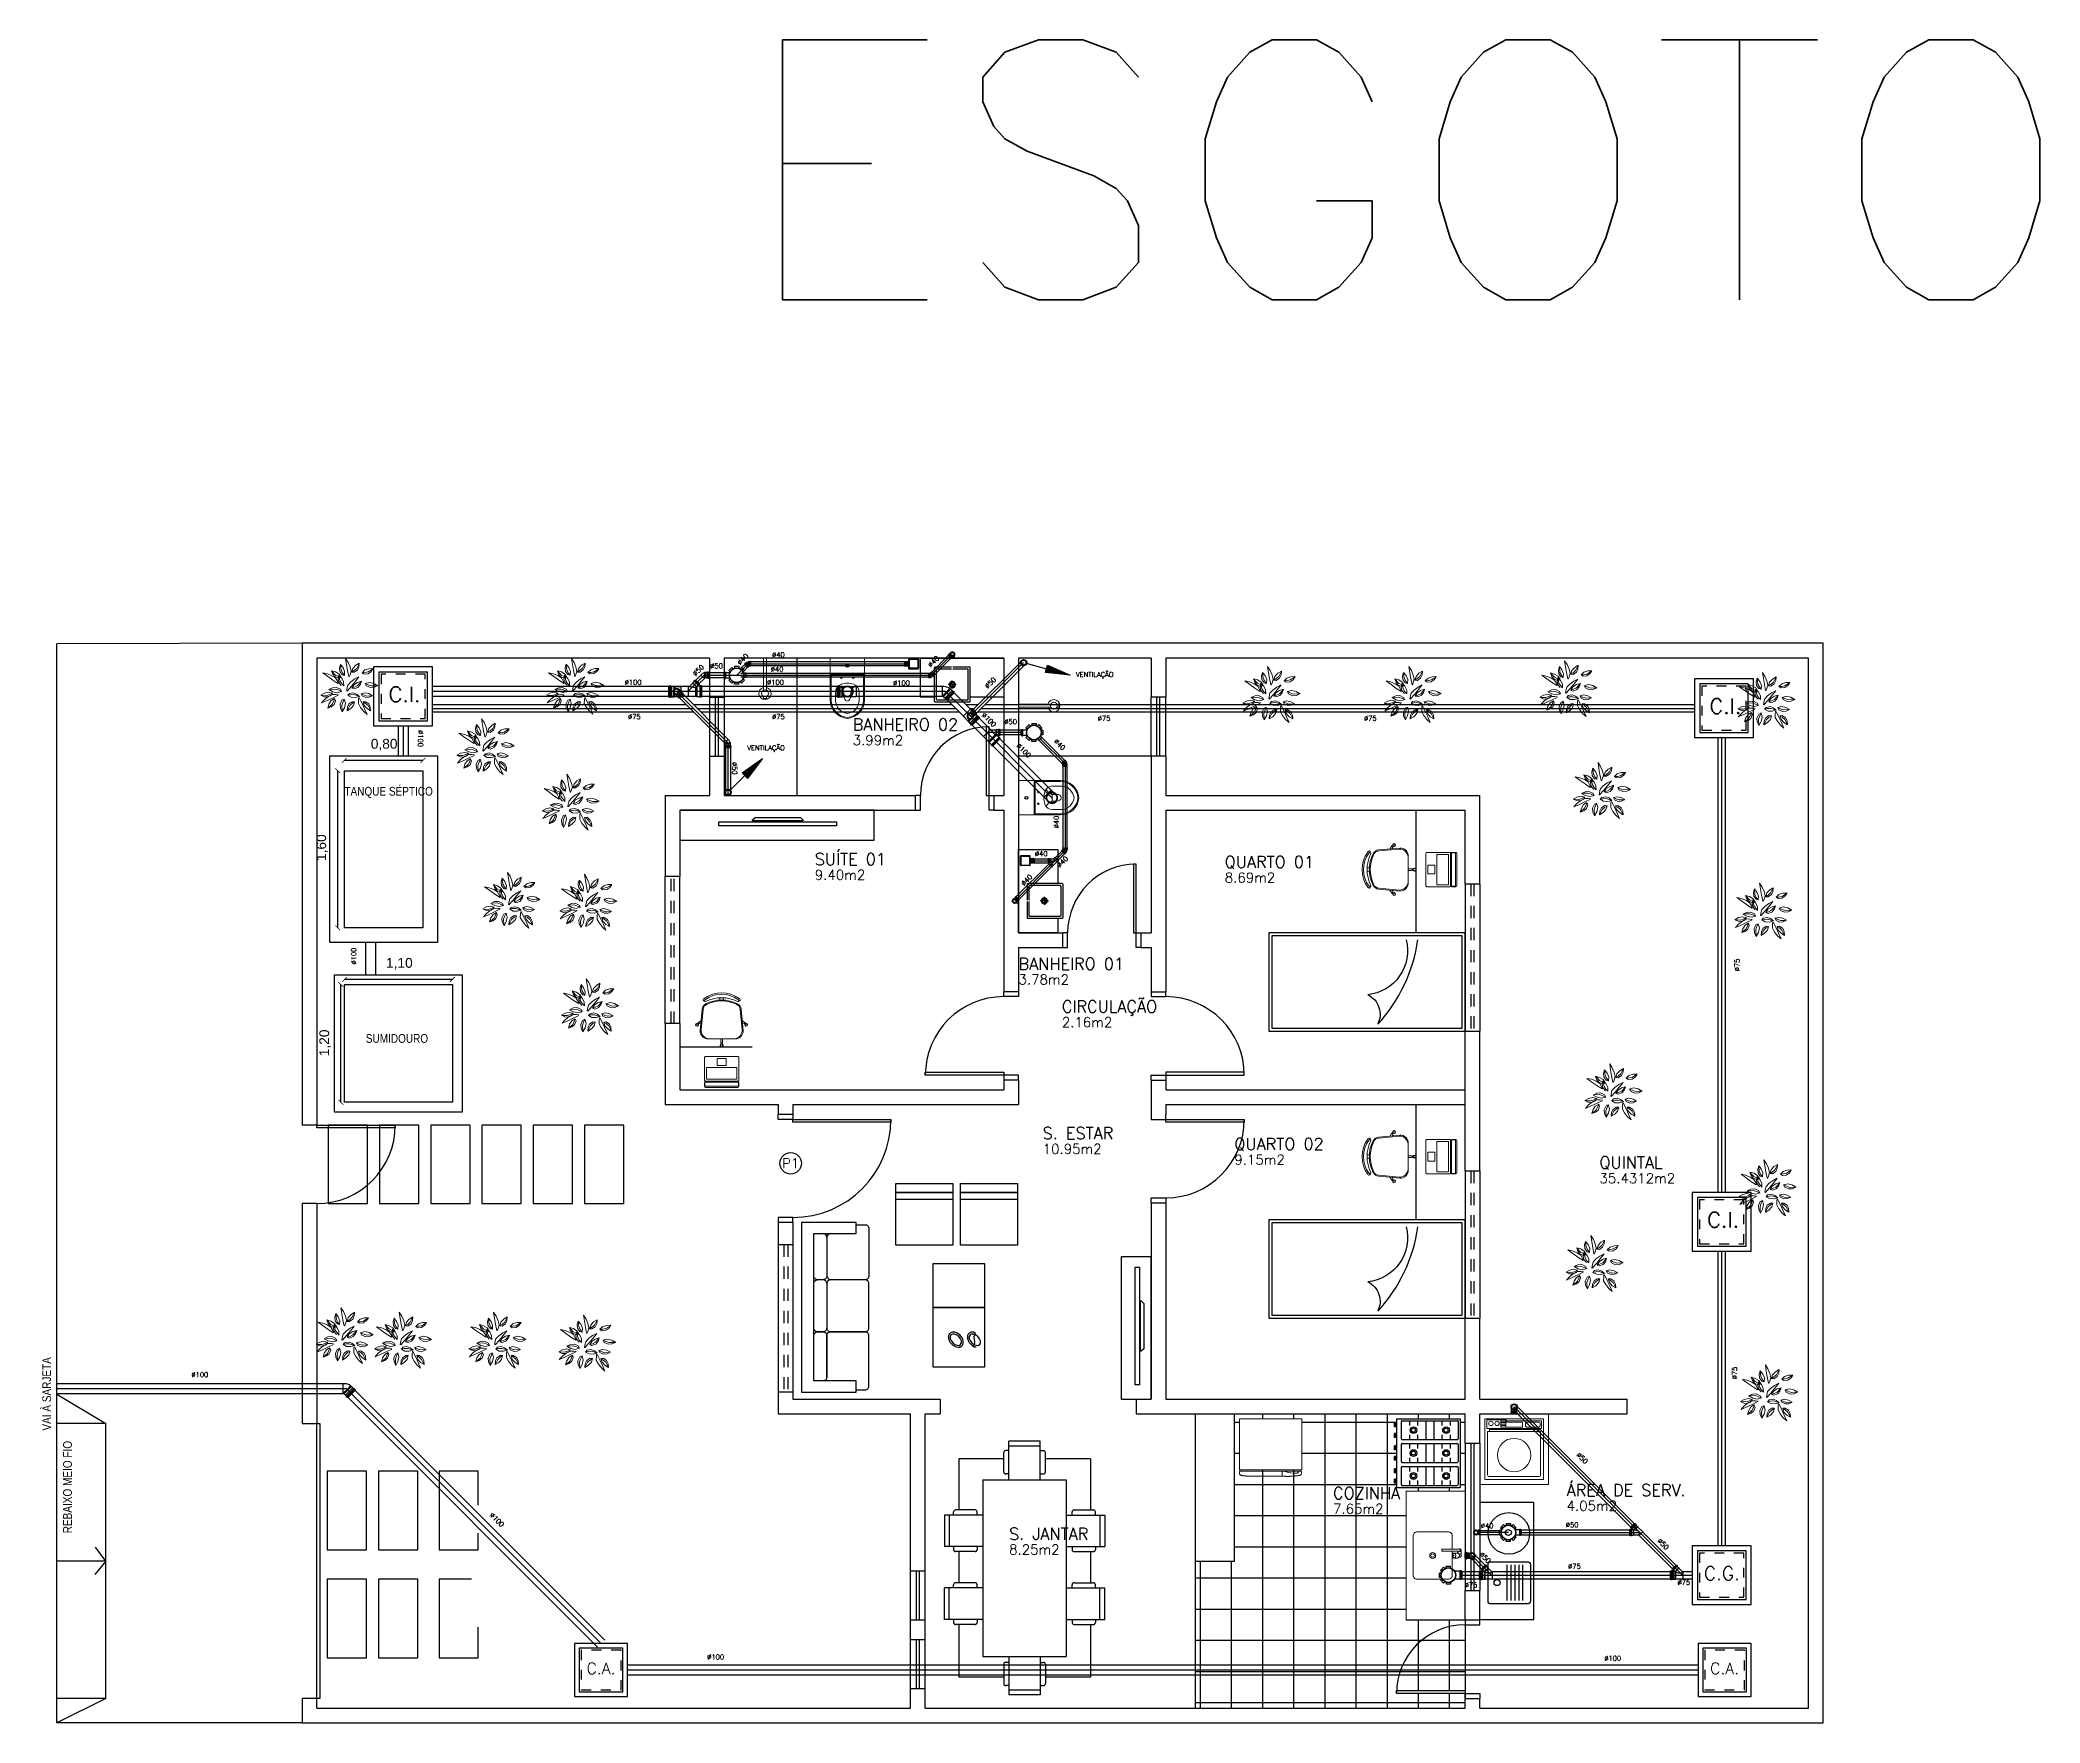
# Model space of a CAD drawing. Header units: millimetres. Extents: x -72 to 578, y 3 to 161.
# Drawn here: x 439.23 to 459.61, y 76.58 to 93.73 of the extents above; entities that cross this region are included whole.
import ezdxf
from ezdxf.enums import TextEntityAlignment as Align

# ---------------------------------------------------------------- set-up
doc = ezdxf.new("R2010")
doc.units = ezdxf.units.MM
doc.linetypes.add('HIDDEN', pattern=[0.375, 0.25, -0.125])
doc.linetypes.add('HIDDEN2', pattern=[0.1875, 0.125, -0.0625])
doc.layers.get('0').update_dxf_attribs({"color": 3})
for name, color, linetype in [('-HIDRO', 8, 'Continuous'), ('a-pem-m', 6, 'Continuous'), ('AR-MOB', 252, 'Continuous'), ('COTAS', 7, 'Continuous'), ('COTAS01', 7, 'Continuous'), ('COZINHA', 6, 'Continuous'), ('CTA', 5, 'Continuous'), ('ESPECIFICAÇÃO02', 7, 'Continuous'), ('HIDROGRAFIA', 4, 'Continuous'), ('LAY-OUT03', 6, 'Continuous'), ('LAY-OUT04', 4, 'Continuous'), ('PONTOS_ELETRICOS', 2, 'Continuous'), ('Prumadas_T', 2, 'Continuous'), ('Texto-Tubos', 7, 'Continuous'), ('TigreCad', 3, 'Continuous'), ('Tinterno', 9, 'Continuous'), ('txt_0', 7, 'Continuous')]:
    doc.layers.add(name, color=color, linetype=linetype)
doc.layers.add('E-Lay-9', color=9, linetype='Continuous', lineweight=9)
doc.styles.add('F2', font='ARIALN.TTF')
doc.styles.add('PADRAO_TXT', font='romans.shx')
doc.styles.add('R80', font='simplex.shx', dxfattribs={"height": 12})
doc.styles.add('ROMANS', font='romans__.ttf', dxfattribs={"height": 0.1})
doc.styles.get("Standard").update_dxf_attribs({"font": 'arial.ttf'})
doc.styles.add('TCTUBOS-TXT', font='txt.shx')
doc.dimstyles.new('ISO-25', dxfattribs={"dimtxt": 0.1, "dimasz": 0.05, "dimexe": 1.25, "dimexo": 0.625, "dimgap": 0.1, "dimtad": 1, "dimzin": 1, "dimtxsty": 'Standard', "dimblk": 'ARCHTICK', "dimcen": 2.5, "dimse1": 1, "dimse2": 1, "dimazin": 3, "dimtfac": 1, "dimtmove": 0, "dimatfit": 3, "dimldrblk": 'ARCHTICK', "dimfxl": 1, "dimarcsym": 0})

# ---------------------------------------------------------------- blocks, each defined once
blk = doc.blocks.new('sc_codp')
at = {"layer": 'txt_0', "style": 'PADRAO_TXT'}
blk.add_attdef('CODIGO_PORTA', text='', height=1, dxfattribs=at).set_placement((0, 0), align=Align.MIDDLE)
blk = doc.blocks.new('A$C76E36590')
at = {"layer": 'AR-MOB', "color": 8}
blk.add_lwpolyline([(-0.442, -1.001), (-0.45, -1.001), (-0.476, -0.975), (-0.476, -0.513), (-0.45, -0.488), (-0.442, -0.488)], close=True, dxfattribs=at)
blk = doc.blocks.new('A$C118B4C87')
at = {"layer": 'COTAS01', "color": 8}
for p, q in [((0.717, 1.487), (0.181, 1.487)), ((0.181, 1.029), (0.181, 1.487)), ((1.46, 1.487), (1.143, 1.487)), ((2.404, 1.487), (1.885, 1.487)), ((2.404, 1.029), (2.404, 1.487)), ((0.181, 0.146), (0.181, 0.604)), ((2.404, 0.146), (2.404, 0.604)), ((0.717, 0.146), (0.181, 0.146)), ((1.46, 0.146), (1.143, 0.146)), ((2.404, 0.146), (1.885, 0.146))]:
    blk.add_line(p, q, dxfattribs=at)
blk.add_arc((1.123, 0.115), 0.02, 270, 0, dxfattribs=at)
at = {"layer": 'LAY-OUT03', "color": 8}
for p, q in [((0.77, 1.633), (1.09, 1.633)), ((0.77, 1.242), (0.77, 1.633)), ((1.09, 1.242), (1.09, 1.633)), ((1.833, 1.633), (1.512, 1.633)), ((1.512, 1.242), (1.512, 1.633)), ((1.833, 1.242), (1.833, 1.633)), ((0.717, 1.321), (0.717, 1.519)), ((0.77, 1.539), (0.737, 1.539)), ((0.77, 1.585), (1.09, 1.585)), ((1.09, 1.539), (1.123, 1.539)), ((1.143, 1.321), (1.143, 1.519)), ((1.46, 1.321), (1.46, 1.519)), ((1.512, 1.539), (1.48, 1.539)), ((1.833, 1.585), (1.512, 1.585)), ((1.833, 1.539), (1.865, 1.539)), ((1.885, 1.321), (1.885, 1.519)), ((0.77, 1.301), (0.737, 1.301)), ((1.09, 1.301), (1.123, 1.301)), ((1.512, 1.301), (1.48, 1.301)), ((1.833, 1.301), (1.865, 1.301)), ((0.312, 1.029), (0.115, 1.029)), ((2.272, 1.029), (2.47, 1.029)), ((0, 0.657), (0, 0.977)), ((0.391, 0.977), (0, 0.977)), ((0.048, 0.657), (0.048, 0.977)), ((0.095, 0.977), (0.095, 1.009)), ((0.332, 0.977), (0.332, 1.009)), ((2.193, 0.977), (2.584, 0.977)), ((2.252, 0.977), (2.252, 1.009)), ((2.49, 0.977), (2.49, 1.009)), ((2.536, 0.657), (2.536, 0.977)), ((2.584, 0.657), (2.584, 0.977)), ((0.391, 0.657), (0, 0.657)), ((0.095, 0.657), (0.095, 0.624)), ((0.332, 0.657), (0.332, 0.624)), ((2.193, 0.657), (2.584, 0.657)), ((2.252, 0.657), (2.252, 0.624)), ((2.49, 0.657), (2.49, 0.624)), ((0.312, 0.604), (0.115, 0.604)), ((2.272, 0.604), (2.47, 0.604)), ((0.717, 0.312), (0.717, 0.115)), ((0.77, 0.332), (0.737, 0.332)), ((0.77, 0.391), (0.77, 0)), ((1.09, 0.391), (1.09, 0)), ((1.09, 0.332), (1.123, 0.332)), ((1.143, 0.312), (1.143, 0.115)), ((1.46, 0.312), (1.46, 0.115)), ((1.512, 0.332), (1.48, 0.332)), ((1.512, 0.391), (1.512, 0)), ((1.833, 0.391), (1.833, 0)), ((1.833, 0.332), (1.865, 0.332)), ((1.885, 0.312), (1.885, 0.115)), ((0.77, 0.095), (0.737, 0.095)), ((0.77, 0.048), (1.09, 0.048)), ((0.77, 0), (1.09, 0)), ((1.09, 0.095), (1.123, 0.095)), ((1.512, 0.095), (1.48, 0.095)), ((1.833, 0.048), (1.512, 0.048)), ((1.833, 0), (1.512, 0)), ((1.833, 0.095), (1.865, 0.095))]:
    blk.add_line(p, q, dxfattribs=at)
for centre, start, end in [((0.737, 1.519), 90, 180), ((1.123, 1.519), 360, 90), ((1.48, 1.519), 90, 180), ((1.865, 1.519), 360, 90), ((0.737, 1.321), 180, 270), ((1.123, 1.321), 270, 0), ((1.48, 1.321), 180, 270), ((1.865, 1.321), 270, 0), ((0.115, 1.009), 90, 180), ((0.312, 1.009), 0, 90), ((2.272, 1.009), 90, 180), ((2.47, 1.009), 0, 90), ((0.115, 0.624), 180, 270), ((0.312, 0.624), 270, 360), ((2.272, 0.624), 180, 270), ((2.47, 0.624), 270, 360), ((0.737, 0.312), 90, 180), ((1.123, 0.312), 0, 90), ((1.48, 0.312), 90, 180), ((1.865, 0.312), 0, 90), ((0.737, 0.115), 180, 270), ((1.48, 0.115), 180, 270), ((1.865, 0.115), 270, 0)]:
    blk.add_arc(centre, 0.02, start, end, dxfattribs=at)
at = {"layer": 'LAY-OUT04', "color": 8}
for p, q in [((0.391, 1.242), (0.391, 0.391)), ((2.193, 1.242), (0.391, 1.242)), ((2.193, 1.242), (2.193, 0.391)), ((2.193, 0.391), (0.391, 0.391))]:
    blk.add_line(p, q, dxfattribs=at)
blk = doc.blocks.new('A$C429A2333')
at = {"layer": 'COTAS', "ltscale": 0.35, "rotation": 270}
blk.add_blockref('A$C118B4C87', (-1.487, 2.404), dxfattribs=at)
blk = doc.blocks.new('Fogão03_6')
at = {"layer": 'a-pem-m', "color": 8}
for p, q in [((-0.35, -0.65), (-0.35, 0)), ((-0.35, 0), (0.35, 0)), ((-0.35, 0), (0.35, 0)), ((-0.35, -0.65), (-0.35, 0)), ((-0.33, -0.59), (-0.33, -0.03)), ((-0.33, -0.59), (-0.33, -0.03)), ((-0.33, -0.103), (-0.28, -0.103)), ((-0.33, -0.103), (-0.28, -0.103)), ((-0.33, -0.186), (-0.28, -0.186)), ((-0.33, -0.186), (-0.28, -0.186)), ((-0.32, -0.02), (-0.147, -0.02)), ((-0.32, -0.02), (-0.147, -0.02)), ((-0.187, -0.103), (-0.137, -0.103)), ((-0.187, -0.103), (-0.137, -0.103)), ((-0.187, -0.186), (-0.137, -0.186)), ((-0.187, -0.186), (-0.137, -0.186)), ((-0.137, -0.59), (-0.137, -0.03)), ((-0.137, -0.59), (-0.137, -0.03)), ((-0.097, -0.59), (-0.097, -0.03)), ((-0.097, -0.59), (-0.097, -0.03)), ((-0.097, -0.103), (-0.047, -0.103)), ((-0.097, -0.103), (-0.047, -0.103)), ((-0.097, -0.186), (-0.047, -0.186)), ((-0.097, -0.186), (-0.047, -0.186)), ((-0.087, -0.02), (0.087, -0.02)), ((-0.087, -0.02), (0.087, -0.02)), ((0.047, -0.103), (0.097, -0.103)), ((0.047, -0.103), (0.097, -0.103)), ((0.047, -0.186), (0.097, -0.186)), ((0.047, -0.186), (0.097, -0.186)), ((0.097, -0.59), (0.097, -0.03)), ((0.097, -0.59), (0.097, -0.03)), ((0.137, -0.59), (0.137, -0.03)), ((0.137, -0.59), (0.137, -0.03)), ((0.137, -0.103), (0.187, -0.103)), ((0.137, -0.103), (0.187, -0.103)), ((0.137, -0.186), (0.187, -0.186)), ((0.137, -0.186), (0.187, -0.186)), ((0.147, -0.02), (0.32, -0.02)), ((0.147, -0.02), (0.32, -0.02)), ((0.28, -0.103), (0.33, -0.103)), ((0.28, -0.103), (0.33, -0.103)), ((0.28, -0.186), (0.33, -0.186)), ((0.28, -0.186), (0.33, -0.186)), ((0.33, -0.59), (0.33, -0.03)), ((0.33, -0.59), (0.33, -0.03)), ((0.35, -0.65), (0.35, 0)), ((0.35, -0.65), (0.35, 0)), ((-0.33, -0.269), (-0.137, -0.269)), ((-0.33, -0.269), (-0.137, -0.269)), ((-0.33, -0.351), (-0.137, -0.351)), ((-0.33, -0.351), (-0.137, -0.351)), ((-0.097, -0.269), (0.097, -0.269)), ((-0.097, -0.269), (0.097, -0.269)), ((-0.097, -0.351), (0.097, -0.351)), ((-0.097, -0.351), (0.097, -0.351)), ((0.137, -0.269), (0.33, -0.269)), ((0.137, -0.269), (0.33, -0.269)), ((0.137, -0.351), (0.33, -0.351)), ((0.137, -0.351), (0.33, -0.351)), ((-0.33, -0.434), (-0.28, -0.434)), ((-0.33, -0.434), (-0.28, -0.434)), ((-0.33, -0.517), (-0.28, -0.517)), ((-0.33, -0.517), (-0.28, -0.517)), ((-0.32, -0.6), (-0.147, -0.6)), ((-0.32, -0.6), (-0.147, -0.6)), ((-0.187, -0.434), (-0.137, -0.434)), ((-0.187, -0.434), (-0.137, -0.434)), ((-0.187, -0.517), (-0.137, -0.517)), ((-0.187, -0.517), (-0.137, -0.517)), ((-0.097, -0.434), (-0.047, -0.434)), ((-0.097, -0.434), (-0.047, -0.434)), ((-0.097, -0.517), (-0.047, -0.517)), ((-0.097, -0.517), (-0.047, -0.517)), ((-0.087, -0.6), (0.087, -0.6)), ((-0.087, -0.6), (0.087, -0.6)), ((0.047, -0.434), (0.097, -0.434)), ((0.047, -0.434), (0.097, -0.434)), ((0.047, -0.517), (0.097, -0.517)), ((0.047, -0.517), (0.097, -0.517)), ((0.137, -0.434), (0.187, -0.434)), ((0.137, -0.434), (0.187, -0.434)), ((0.137, -0.517), (0.187, -0.517)), ((0.137, -0.517), (0.187, -0.517)), ((0.147, -0.6), (0.32, -0.6)), ((0.147, -0.6), (0.32, -0.6)), ((0.28, -0.434), (0.33, -0.434)), ((0.28, -0.434), (0.33, -0.434)), ((0.28, -0.517), (0.33, -0.517)), ((0.28, -0.517), (0.33, -0.517)), ((-0.35, -0.65), (0.35, -0.65)), ((-0.35, -0.65), (0.35, -0.65)), ((-0.307, -0.65), (-0.307, -0.67)), ((-0.307, -0.65), (-0.307, -0.67)), ((-0.267, -0.66), (-0.307, -0.66)), ((-0.267, -0.66), (-0.307, -0.66)), ((-0.267, -0.67), (-0.307, -0.67)), ((-0.267, -0.67), (-0.307, -0.67)), ((-0.267, -0.65), (-0.267, -0.67)), ((-0.267, -0.65), (-0.267, -0.67)), ((-0.2, -0.65), (-0.2, -0.67)), ((-0.2, -0.65), (-0.2, -0.67)), ((-0.16, -0.66), (-0.2, -0.66)), ((-0.16, -0.66), (-0.2, -0.66)), ((-0.16, -0.67), (-0.2, -0.67)), ((-0.16, -0.67), (-0.2, -0.67)), ((-0.16, -0.65), (-0.16, -0.67)), ((-0.16, -0.65), (-0.16, -0.67)), ((-0.073, -0.65), (-0.073, -0.67)), ((-0.073, -0.65), (-0.073, -0.67)), ((-0.034, -0.66), (-0.073, -0.66)), ((-0.034, -0.66), (-0.073, -0.66)), ((-0.034, -0.67), (-0.073, -0.67)), ((-0.034, -0.67), (-0.073, -0.67)), ((-0.034, -0.65), (-0.034, -0.67)), ((-0.034, -0.65), (-0.034, -0.67)), ((0.034, -0.65), (0.034, -0.67)), ((0.034, -0.65), (0.034, -0.67)), ((0.073, -0.66), (0.034, -0.66)), ((0.073, -0.66), (0.034, -0.66)), ((0.073, -0.67), (0.034, -0.67)), ((0.073, -0.67), (0.034, -0.67)), ((0.073, -0.65), (0.073, -0.67)), ((0.073, -0.65), (0.073, -0.67)), ((0.16, -0.65), (0.16, -0.67)), ((0.16, -0.65), (0.16, -0.67)), ((0.2, -0.66), (0.16, -0.66)), ((0.2, -0.66), (0.16, -0.66)), ((0.2, -0.67), (0.16, -0.67)), ((0.2, -0.67), (0.16, -0.67)), ((0.2, -0.65), (0.2, -0.67)), ((0.2, -0.65), (0.2, -0.67)), ((0.267, -0.65), (0.267, -0.67)), ((0.267, -0.65), (0.267, -0.67)), ((0.307, -0.66), (0.267, -0.66)), ((0.307, -0.66), (0.267, -0.66)), ((0.307, -0.67), (0.267, -0.67)), ((0.307, -0.67), (0.267, -0.67)), ((0.307, -0.65), (0.307, -0.67)), ((0.307, -0.65), (0.307, -0.67))]:
    blk.add_line(p, q, dxfattribs=at)
for centre, radius in [((-0.233, -0.144), 0.0341), ((-0.233, -0.144), 0.0341), ((-0.233, -0.144), 0.02), ((-0.233, -0.144), 0.02), ((0, -0.144), 0.0341), ((0, -0.144), 0.0341), ((0, -0.144), 0.02), ((0, -0.144), 0.02), ((0.233, -0.144), 0.0341), ((0.233, -0.144), 0.0341), ((0.233, -0.144), 0.02), ((0.233, -0.144), 0.02), ((-0.233, -0.476), 0.0341), ((-0.233, -0.476), 0.0341), ((-0.233, -0.476), 0.02), ((-0.233, -0.476), 0.02), ((0, -0.476), 0.0341), ((0, -0.476), 0.0341), ((0, -0.476), 0.02), ((0, -0.476), 0.02), ((0.233, -0.476), 0.0341), ((0.233, -0.476), 0.0341), ((0.233, -0.476), 0.02), ((0.233, -0.476), 0.02)]:
    blk.add_circle(centre, radius, dxfattribs=at)
for centre, start, end in [((-0.32, -0.03), 89.9995, 179.9996), ((-0.32, -0.03), 89.9995, 179.9996), ((-0.147, -0.03), 359.9996, 89.9995), ((-0.147, -0.03), 359.9996, 89.9995), ((-0.087, -0.03), 89.9995, 179.9996), ((-0.087, -0.03), 89.9995, 179.9996), ((0.087, -0.03), 359.9996, 89.9995), ((0.087, -0.03), 359.9996, 89.9995), ((0.147, -0.03), 89.9995, 179.9996), ((0.147, -0.03), 89.9995, 179.9996), ((0.32, -0.03), 359.9996, 89.9995), ((0.32, -0.03), 359.9996, 89.9995), ((-0.32, -0.59), 179.9996, 269.9995), ((-0.32, -0.59), 179.9996, 269.9995), ((-0.147, -0.59), 269.9995, 359.9996), ((-0.147, -0.59), 269.9995, 359.9996), ((-0.087, -0.59), 179.9996, 269.9995), ((-0.087, -0.59), 179.9996, 269.9995), ((0.087, -0.59), 269.9995, 359.9996), ((0.087, -0.59), 269.9995, 359.9996), ((0.147, -0.59), 179.9996, 269.9995), ((0.147, -0.59), 179.9996, 269.9995), ((0.32, -0.59), 269.9995, 359.9996), ((0.32, -0.59), 269.9995, 359.9996)]:
    blk.add_arc(centre, 0.01, start, end, dxfattribs=at)
blk = doc.blocks.new('A$C41E35AE6')
at = {"layer": 'COZINHA', "linetype": 'Continuous', "rotation": 180}
blk.add_blockref('Fogão03_6', (-0.35, 0), dxfattribs=at)
blk = doc.blocks.new('GELAD-VS')
at = {"color": 8}
blk.add_line((-0.096, -0.313), (-0.096, -0.315), dxfattribs=at)
for points in [[(-0.295, 0.27), (0.34, 0.27)], [(-0.295, 0.27), (-0.295, -0.252)], [(0.34, 0.27), (0.34, -0.252)], [(-0.295, -0.252), (0.34, -0.252)], [(-0.292, -0.267), (-0.292, -0.286), (-0.291, -0.29), (-0.291, -0.294), (-0.289, -0.298), (-0.286, -0.301), (-0.283, -0.304), (-0.28, -0.306), (-0.276, -0.308), (-0.272, -0.309), (-0.269, -0.309), (-0.265, -0.31), (-0.261, -0.31), (-0.258, -0.31), (-0.254, -0.311), (-0.251, -0.311), (-0.247, -0.312), (-0.243, -0.312), (-0.24, -0.312), (-0.236, -0.313), (-0.232, -0.313), (-0.228, -0.313), (-0.225, -0.314), (-0.221, -0.314), (-0.218, -0.314), (-0.214, -0.315), (-0.21, -0.315), (-0.206, -0.315), (-0.203, -0.315), (-0.199, -0.315), (-0.196, -0.315), (-0.192, -0.316), (-0.188, -0.316), (-0.184, -0.316), (-0.181, -0.316), (-0.177, -0.316), (-0.174, -0.316), (-0.17, -0.317), (-0.166, -0.317), (-0.162, -0.317), (-0.159, -0.317), (-0.155, -0.317), (-0.151, -0.317), (-0.148, -0.317), (-0.144, -0.317), (-0.14, -0.317), (-0.137, -0.317), (-0.133, -0.317), (-0.129, -0.316), (-0.126, -0.316), (-0.122, -0.316), (-0.118, -0.316), (-0.115, -0.316), (-0.111, -0.316), (-0.107, -0.315), (-0.104, -0.315), (-0.1, -0.315), (-0.096, -0.315)], [(-0.29, -0.265), (-0.29, -0.265), (-0.29, -0.265), (-0.29, -0.265), (-0.29, -0.265), (-0.29, -0.265), (-0.29, -0.265), (-0.291, -0.265), (-0.291, -0.265), (-0.291, -0.266), (-0.291, -0.266), (-0.291, -0.266), (-0.291, -0.266), (-0.291, -0.266), (-0.291, -0.266), (-0.291, -0.267)], [(-0.124, -0.265), (-0.29, -0.265)], [(-0.286, -0.252), (-0.286, -0.265)], [(-0.264, -0.265), (-0.264, -0.265), (-0.264, -0.265), (-0.264, -0.265), (-0.264, -0.265), (-0.264, -0.265), (-0.264, -0.265), (-0.264, -0.265), (-0.264, -0.265)], [(-0.262, -0.267), (-0.262, -0.266), (-0.262, -0.266), (-0.262, -0.266), (-0.262, -0.266), (-0.262, -0.266), (-0.262, -0.266), (-0.262, -0.265), (-0.263, -0.265), (-0.263, -0.265), (-0.263, -0.265), (-0.264, -0.265), (-0.264, -0.265)], [(-0.262, -0.267), (-0.262, -0.269)], [(-0.249, -0.283), (-0.251, -0.282), (-0.254, -0.281), (-0.256, -0.28), (-0.258, -0.278), (-0.26, -0.276), (-0.261, -0.274), (-0.262, -0.271), (-0.262, -0.269)], [(-0.112, -0.265), (-0.146, -0.275), (-0.18, -0.281), (-0.215, -0.284), (-0.249, -0.283)], [(-0.124, -0.265), (-0.122, -0.265), (-0.121, -0.265), (-0.119, -0.265), (-0.119, -0.265), (-0.118, -0.265)], [(-0.121, -0.265), (-0.122, -0.265)], [(-0.118, -0.265), (-0.118, -0.265)], [(-0.112, -0.265), (-0.113, -0.265), (-0.113, -0.265), (-0.113, -0.265), (-0.114, -0.265), (-0.114, -0.265), (-0.114, -0.265), (-0.115, -0.265), (-0.116, -0.265), (-0.116, -0.265), (-0.117, -0.265), (-0.118, -0.265), (-0.118, -0.265)], [(-0.118, -0.265), (-0.118, -0.265)], [(-0.112, -0.265), (-0.096, -0.265)], [(-0.097, -0.265), (-0.112, -0.265), (-0.112, -0.265), (-0.112, -0.265), (-0.112, -0.265), (-0.112, -0.265)], [(-0.097, -0.265), (-0.097, -0.265), (-0.097, -0.265), (-0.097, -0.265), (-0.097, -0.265), (-0.097, -0.265), (-0.097, -0.265), (-0.097, -0.265), (-0.097, -0.265), (-0.097, -0.265), (-0.097, -0.265), (-0.097, -0.265), (-0.097, -0.265)], [(-0.096, -0.265), (0.34, -0.265)], [(-0.096, -0.265), (-0.096, -0.265), (-0.096, -0.265), (-0.096, -0.265), (-0.096, -0.266)], [(-0.096, -0.265), (-0.096, -0.266)], [(-0.096, -0.265), (-0.096, -0.309)], [(-0.096, -0.265), (-0.096, -0.314), (-0.096, -0.309)], [(-0.096, -0.266), (-0.096, -0.308)], [(-0.096, -0.267), (-0.096, -0.267)], [(-0.096, -0.308), (-0.096, -0.308), (-0.096, -0.308)], [(-0.096, -0.311), (-0.096, -0.311), (-0.096, -0.311), (-0.096, -0.311), (-0.096, -0.311), (-0.096, -0.31), (-0.096, -0.31), (-0.096, -0.31), (-0.096, -0.31), (-0.096, -0.31), (-0.096, -0.31), (-0.096, -0.309), (-0.096, -0.309), (-0.096, -0.309), (-0.096, -0.308), (-0.096, -0.308)], [(-0.096, -0.309), (-0.096, -0.31)], [(-0.096, -0.31), (-0.096, -0.311)], [(-0.096, -0.311), (-0.096, -0.311)], [(-0.096, -0.311), (-0.096, -0.314)], [(-0.096, -0.312), (-0.096, -0.312)], [(-0.096, -0.313), (-0.096, -0.313)], [(-0.08, -0.314), (-0.084, -0.314), (-0.096, -0.314), (-0.096, -0.314)], [(-0.066, -0.314), (-0.071, -0.314), (-0.08, -0.314)], [(-0.066, -0.265), (-0.066, -0.265), (-0.066, -0.265), (-0.066, -0.265), (-0.066, -0.265), (-0.066, -0.265), (-0.066, -0.265), (-0.066, -0.265), (-0.066, -0.265), (-0.066, -0.265), (-0.066, -0.265), (-0.066, -0.265), (-0.066, -0.265), (-0.066, -0.265), (-0.066, -0.265), (-0.066, -0.265), (-0.066, -0.265), (-0.066, -0.265), (-0.066, -0.265), (-0.066, -0.265), (-0.066, -0.265)], [(-0.066, -0.314), (0.245, -0.315)], [(0.158, -0.265), (0.142, -0.265)], [(0.142, -0.265), (0.158, -0.265), (0.158, -0.265), (0.158, -0.265), (0.158, -0.265), (0.158, -0.265)], [(0.158, -0.265), (0.158, -0.265), (0.159, -0.265), (0.159, -0.265), (0.159, -0.265), (0.16, -0.265), (0.16, -0.265), (0.161, -0.265), (0.161, -0.265), (0.162, -0.265), (0.163, -0.265), (0.164, -0.265), (0.164, -0.265)], [(0.164, -0.265), (0.164, -0.265)], [(0.164, -0.265), (0.164, -0.265)], [(0.169, -0.265), (0.168, -0.265), (0.167, -0.265), (0.165, -0.265), (0.165, -0.265), (0.164, -0.265)], [(0.167, -0.265), (0.168, -0.265)], [(0.169, -0.265), (0.336, -0.265)], [(0.219, -0.316), (0.219, -0.316)], [(0.227, -0.316), (0.227, -0.316)], [(0.318, -0.309), (0.315, -0.309), (0.311, -0.31), (0.307, -0.31), (0.304, -0.31), (0.3, -0.311), (0.296, -0.311), (0.292, -0.312), (0.289, -0.312), (0.286, -0.312), (0.282, -0.313), (0.278, -0.313), (0.274, -0.313), (0.27, -0.314), (0.267, -0.314), (0.263, -0.314), (0.26, -0.315), (0.256, -0.315), (0.252, -0.315), (0.249, -0.315), (0.245, -0.315)], [(0.309, -0.265), (0.309, -0.265), (0.309, -0.265), (0.309, -0.265), (0.309, -0.265), (0.309, -0.265), (0.309, -0.265)], [(0.338, -0.286), (0.337, -0.29), (0.336, -0.294), (0.335, -0.298), (0.332, -0.301), (0.329, -0.304), (0.325, -0.306), (0.322, -0.308), (0.318, -0.309)], [(0.332, -0.252), (0.332, -0.265)], [(0.338, -0.266), (0.338, -0.266), (0.338, -0.266), (0.338, -0.266), (0.338, -0.266), (0.338, -0.266), (0.338, -0.266), (0.338, -0.266), (0.337, -0.265), (0.337, -0.265), (0.336, -0.265), (0.336, -0.265), (0.336, -0.265), (0.336, -0.265), (0.336, -0.265), (0.336, -0.265)], [(0.338, -0.267), (0.338, -0.286)]]:
    blk.add_lwpolyline(points, dxfattribs=at)
blk = doc.blocks.new('A$C2C1E45B8')
at = {"layer": 'E-Lay-9', "xscale": -1, "rotation": 180}
blk.add_blockref('GELAD-VS', (-0.34, 0.27), dxfattribs=at)
blk = doc.blocks.new('A$C2281729D')
at = {"color": 8}
blk.add_line((0, 0.6), (0, 0), dxfattribs=at)
at = {"layer": 'E-Lay-9', "color": 8}
for p, q in [((0, 0.6), (1.313, 0.6)), ((1.313, 0), (1.313, 0.6)), ((0.701, 0.071), (0.68, 0.071))]:
    blk.add_line(p, q, dxfattribs=at)
for points in [[(0.721, 0.13), (0.856, 0.13, 0.414214), (0.896, 0.17), (0.896, 0.49, 0.414214), (0.856, 0.53), (0.456, 0.53, 0.414214), (0.416, 0.49), (0.416, 0.17, 0.414214), (0.456, 0.13), (0.649, 0.13)], [(0.631, 0.113), (0.631, 0.076, 0.133256), (0.633, 0.069, 0.106756), (0.638, 0.063, 0.082828), (0.646, 0.059, 0.071352), (0.656, 0.058, 0.071352), (0.666, 0.059, 0.082828), (0.674, 0.063, 0.106756), (0.679, 0.069, 0.133256), (0.681, 0.076), (0.681, 0.113)], [(0.639, 0.063), (0.639, 0.056, 0.546464), (0.663, 0.04, -0.10784), (0.668, 0.041), (0.711, 0.041)], [(0.663, 0.04, 0.293273), (0.674, 0.056), (0.674, 0.063)], [(0.666, 0.13), (0.701, 0.13, 0.414214)]]:
    blk.add_lwpolyline(points, format="xyb", dxfattribs=at)
for points in [[(0.721, 0.056), (0.721, 0.226, 1), (0.701, 0.226), (0.701, 0.056, 1)], [(0.681, 0.113, 0.133256), (0.679, 0.12, 0.106756), (0.674, 0.126, 0.082828), (0.666, 0.129, 0.071352), (0.656, 0.131, 0.071352), (0.646, 0.129, 0.082828), (0.638, 0.126, 0.106756), (0.633, 0.12, 0.133256), (0.631, 0.113, 0.133256), (0.633, 0.107, 0.106756), (0.638, 0.101, 0.082828), (0.646, 0.097, 0.071352), (0.656, 0.095, 0.071352), (0.666, 0.097, 0.082828), (0.674, 0.101, 0.106756), (0.679, 0.107, 0.133256)], [(0.649, 0.121, 0.133256), (0.649, 0.119, 0.106756), (0.651, 0.117, 0.082828), (0.653, 0.116, 0.071352), (0.656, 0.115, 0.071352), (0.659, 0.116, 0.082828), (0.661, 0.117, 0.106756), (0.663, 0.119, 0.133256), (0.664, 0.121, 0.133256), (0.663, 0.123, 0.106756), (0.661, 0.124, 0.082828), (0.659, 0.125, 0.071352), (0.656, 0.126, 0.071352), (0.653, 0.125, 0.082828), (0.651, 0.124, 0.106756), (0.649, 0.123, 0.133256)]]:
    blk.add_lwpolyline(points, format="xyb", close=True, dxfattribs=at)
for radius in [0.03, 0.0175]:
    blk.add_circle((0.656, 0.33), radius, dxfattribs=at)
for centre, radius, start, end in [((0.711, 0.226), 0.0125, 323.1301, 216.8699), ((0.656, 0.056), 0.035, 25.3769, 44.4153), ((0.711, 0.056), 0.015, 131.8103, 48.1897)]:
    blk.add_arc(centre, radius, start, end, dxfattribs=at)
blk = doc.blocks.new('A$C656368A0')
at = {"layer": 'COTAS01', "color": 8}
for p, q in [((0, 1.196), (0, 0)), ((0, 1.196), (0.55, 1.196)), ((0.11, 0.997), (0.11, 0.635)), ((0.15, 0.997), (0.15, 0.635)), ((0.19, 0.997), (0.19, 0.635)), ((0.23, 0.997), (0.23, 0.635)), ((0.27, 0.997), (0.27, 0.635)), ((0, 0), (0.55, 0))]:
    blk.add_line(p, q, dxfattribs=at)
for centre in [(0.374, 0.816), (0.259, 0.305)]:
    blk.add_circle(centre, 0.0307, dxfattribs=at)
at = {"layer": 'ESPECIFICAÇÃO02', "color": 8}
blk.add_lwpolyline([(0.466, 0.633, -0.414214), (0.436, 0.603), (0.065, 0.603, -0.414214), (0.035, 0.633), (0.035, 1.003, -0.414214), (0.065, 1.033), (0.436, 1.033, -0.414214), (0.466, 1.003)], format="xyb", close=True, dxfattribs=at)
blk.add_circle((0.254, 0.315), 0.212, dxfattribs=at)
blk = doc.blocks.new('A$C00884CEF')
at = {"layer": 'COTAS', "ltscale": 0.35, "rotation": 270}
blk.add_blockref('A$C656368A0', (-1.196, 0.55), dxfattribs=at)
blk = doc.blocks.new('Maquina de Lavar')
at = {"layer": 'E-Lay-9', "color": 8}
for p, q in [((0.3, 0), (-0.3, 0)), ((-0.3, 0), (-0.3, -0.62)), ((-0.08, -0.01), (-0.28, -0.01)), ((-0.28, -0.01), (-0.28, -0.1)), ((0.28, -0.1), (-0.28, -0.1)), ((0.27, -0.13), (-0.27, -0.13)), ((-0.27, -0.13), (-0.27, -0.57)), ((0.25, -0.11), (-0.25, -0.11)), ((-0.25, -0.11), (-0.25, -0.13)), ((-0.136, -0.085), (-0.136, -0.01)), ((-0.086, -0.025), (-0.136, -0.025)), ((-0.086, -0.04), (-0.136, -0.04)), ((-0.086, -0.055), (-0.136, -0.055)), ((-0.086, -0.07), (-0.136, -0.07)), ((0.085, -0.085), (-0.136, -0.085)), ((-0.086, -0.085), (-0.086, -0.01)), ((-0.08, -0.01), (-0.08, -0.02)), ((0.28, -0.02), (-0.08, -0.02)), ((0.085, -0.035), (-0.065, -0.035)), ((0.085, -0.085), (0.085, -0.035)), ((0.115, -0.07), (0.115, -0.05)), ((0.25, -0.035), (0.13, -0.035)), ((0.25, -0.085), (0.13, -0.085)), ((0.25, -0.13), (0.25, -0.11)), ((0.265, -0.07), (0.265, -0.05)), ((0.27, -0.57), (0.27, -0.13)), ((0.28, -0.1), (0.28, -0.02)), ((0.3, -0.62), (0.3, 0)), ((-0.25, -0.59), (0.25, -0.59)), ((-0.3, -0.62), (0.3, -0.62))]:
    blk.add_line(p, q, dxfattribs=at)
for centre, radius in [((-0.237, -0.048), 0.0227), ((-0.174, -0.048), 0.0227), ((0, -0.37), 0.17)]:
    blk.add_circle(centre, radius, dxfattribs=at)
for centre, radius, start, end in [((-0.065, -0.02), 0.015, 180, 270), ((0.13, -0.05), 0.015, 90, 180), ((0.13, -0.07), 0.015, 180, 270), ((0.25, -0.05), 0.015, 360, 90), ((0.25, -0.07), 0.015, 270, 360), ((-0.25, -0.57), 0.02, 180, 270), ((0.25, -0.57), 0.02, 270, 360)]:
    blk.add_arc(centre, radius, start, end, dxfattribs=at)
blk = doc.blocks.new('A$C32E43155')
at = {"layer": 'E-Lay-9', "color": 8}
blk.add_lwpolyline([(-0.7, 0), (0, 0), (0, -0.72), (-0.7, -0.72)], close=True, dxfattribs=at)
at = {"layer": 'E-Lay-9', "rotation": 180}
blk.add_blockref('Maquina de Lavar', (-0.35, -0.67), dxfattribs=at)
blk = doc.blocks.new('Cadeira')
at = {"layer": 'E-Lay-9', "color": 8}
for p, q in [((-0.139, 0), (0.139, 0)), ((-0.009, 0.054), (-0.009, 0.077)), ((-0.008, 0), (-0.008, 0.043)), ((-0.008, 0.043), (-0.006, 0.043)), ((0.006, 0.043), (0.007, 0.043)), ((0.007, 0), (0.007, 0.043)), ((0.01, 0.054), (0.01, 0.077)), ((-0.25, -0.159), (-0.265, -0.141)), ((-0.236, -0.147), (-0.251, -0.129)), ((-0.24, -0.165), (-0.241, -0.166)), ((-0.213, -0.185), (-0.241, -0.166)), ((-0.23, -0.156), (-0.231, -0.158)), ((-0.214, -0.162), (-0.23, -0.156)), ((-0.219, -0.084), (-0.2, -0.302)), ((-0.209, -0.094), (-0.19, -0.298)), ((0.209, -0.094), (0.19, -0.298)), ((0.219, -0.084), (0.2, -0.302)), ((0.213, -0.185), (0.241, -0.166)), ((0.214, -0.162), (0.23, -0.156)), ((0.23, -0.156), (0.231, -0.158)), ((0.236, -0.147), (0.251, -0.129)), ((0.24, -0.165), (0.241, -0.166)), ((0.25, -0.159), (0.265, -0.141)), ((-0.017, -0.396), (-0.017, -0.42)), ((0.017, -0.396), (0.017, -0.42))]:
    blk.add_line(p, q, dxfattribs=at)
blk.add_lwpolyline([(0.163, -0.381, -0.237888), (-0.163, -0.381, 0.605717), (-0.174, -0.395, 0.122717), (-0.17, -0.4, 0.323529), (0.17, -0.4, 0.122717), (0.174, -0.395, 0.605717)], format="xyb", close=True, dxfattribs=at)
for centre in [(0, 0.047), (-0.238, -0.158), (0.238, -0.158)]:
    blk.add_circle(centre, 0.005, dxfattribs=at)
for centre, radius, start, end in [((-0.139, -0.08), 0.08, 90, 182.5692), ((0, 0.065), 0.015, 281.6334, 257.4537), ((0, 0.048), 0.0075, 221.8103, 318.1897), ((0.139, -0.08), 0.08, 357.4308, 90), ((-0.25, -0.144), 0.015, 322.5463, 298.3666), ((-0.239, -0.157), 0.0075, 261.8103, 358.1897), ((-0.12, -0.089), 0.0887, 95.5925, 183.2522), ((0.12, -0.089), 0.0887, 356.7478, 84.4075), ((0.239, -0.157), 0.0075, 181.8103, 278.1897), ((0.25, -0.144), 0.015, 241.6334, 217.4537), ((-0.13, -0.296), 0.07, 185.1212, 243.6047), ((-0.12, -0.292), 0.07, 185.2999, 245.7361), ((-0.182, -0.396), 0.00782, 29.8109, 225.3255), ((-0.163, -0.39), 0.0275, 205.1455, 233.4571), ((-0.163, -0.39), 0.0125, 205.1455, 233.1301), ((0, -0.034), 0.362, 243.6047, 296.3953), ((0, -0.025), 0.362, 245.7361, 294.2639), ((0.12, -0.292), 0.07, 294.2639, 354.7001), ((0.13, -0.296), 0.07, 296.3953, 354.8788), ((0.182, -0.396), 0.00782, 314.6745, 150.1891), ((0.163, -0.39), 0.0275, 306.5429, 334.8545), ((0, -0.165), 0.305, 234.1238, 305.8762)]:
    blk.add_arc(centre, radius, start, end, dxfattribs=at)
blk = doc.blocks.new('Notebook')
at = {"layer": 'E-Lay-9', "color": 8}
for p, q in [((-0.175, 0.305), (-0.175, 0.3)), ((-0.175, 0.3), (-0.175, 0.265)), ((0.165, 0.315), (-0.165, 0.315)), ((-0.165, 0.255), (0.165, 0.255)), ((0.175, 0.3), (0.175, 0.305)), ((0.175, 0.265), (0.175, 0.3))]:
    blk.add_line(p, q, dxfattribs=at)
for points in [[(-0.165, 0), (0.165, 0, 0.414214), (0.175, 0.01), (0.175, 0.24, 0.414214), (0.165, 0.25), (-0.165, 0.25, 0.414214), (-0.175, 0.24), (-0.175, 0.01, 0.414214)], [(-0.165, 0.26), (0.165, 0.26, 0.414214), (0.17, 0.265), (0.17, 0.295, 0.414214), (0.165, 0.3), (-0.165, 0.3, 0.414214), (-0.17, 0.295), (-0.17, 0.265, 0.414214)]]:
    blk.add_lwpolyline(points, format="xyb", close=True, dxfattribs=at)
for points in [[(-0.155, 0.11), (0.155, 0.11), (0.155, 0.23), (-0.155, 0.23)], [(-0.105, 0.25), (-0.145, 0.25), (-0.145, 0.255), (-0.105, 0.255)], [(0.105, 0.25), (0.145, 0.25), (0.145, 0.255), (0.105, 0.255)], [(-0.045, 0.02), (0.045, 0.02), (0.045, 0.09), (-0.045, 0.09)]]:
    blk.add_lwpolyline(points, close=True, dxfattribs=at)
for centre, start, end in [((-0.165, 0.305), 90, 180), ((-0.165, 0.265), 180, 270), ((0.165, 0.305), 0, 90), ((0.165, 0.265), 270, 360)]:
    blk.add_arc(centre, 0.01, start, end, dxfattribs=at)
blk = doc.blocks.new('vaso-s')
at = {"color": 8}
for start, end in [(0, 180), (180, 0)]:
    blk.add_arc((0.08, 0), 0.0143, start, end, dxfattribs=at)
at = {"layer": 'E-Lay-9', "color": 8}
for p, q in [((0, 0.17), (0, 0)), ((0.426, 0.175), (0.005, 0.175)), ((0.16, 0.17), (0.16, 0.17)), ((0.16, 0.17), (0.16, 0)), ((0.426, 0.165), (0.165, 0.165)), ((0.17, 0), (0.17, 0.16)), ((0.213, 0.06), (0.189, 0.06)), ((0.201, 0.048), (0.201, 0.072)), ((0.341, 0.035), (0.341, 0)), ((0.391, 0.035), (0.341, 0.035)), ((0.431, 0.12), (0.346, 0.12)), ((0, -0.17), (0, 0)), ((0.426, -0.175), (0.005, -0.175)), ((0.16, -0.17), (0.16, 0)), ((0.16, -0.17), (0.16, -0.17)), ((0.426, -0.165), (0.165, -0.165)), ((0.17, 0), (0.17, -0.16)), ((0.213, -0.06), (0.189, -0.06)), ((0.201, -0.048), (0.201, -0.072)), ((0.341, -0.035), (0.341, 0)), ((0.391, -0.035), (0.341, -0.035)), ((0.431, -0.12), (0.346, -0.12))]:
    blk.add_line(p, q, dxfattribs=at)
for centre in [(0.201, 0.06), (0.201, -0.06)]:
    blk.add_circle(centre, 0.005, dxfattribs=at)
for centre, radius, start, end in [((0.005, 0.17), 0.005, 90, 180), ((0.155, 0.17), 0.005, 0, 90), ((0.165, 0.17), 0.00495, 180, 270), ((0.165, 0.16), 0.00495, 0, 90), ((0.518, -0.015), 0.262, 163.0355, 176.7233), ((0.346, 0.038), 0.0825, 90, 163.0355), ((0.375, 0.136), 0.107, 206.9395, 250.9647), ((0.391, -0.015), 0.05, 17.4576, 90), ((0.426, -0.015), 0.19, 4.5281, 90), ((0.426, -0.015), 0.18, 4.7802, 90), ((0.431, -0.015), 0.135, 6.3794, 90), ((0.005, -0.17), 0.005, 180, 270), ((0.155, -0.17), 0.005, 270, 0), ((0.165, -0.17), 0.00495, 90, 180), ((0.165, -0.16), 0.00495, 270, 0), ((0.518, 0.015), 0.262, 183.2767, 196.9645), ((0.346, -0.038), 0.0825, 196.9645, 270), ((0.375, -0.136), 0.107, 109.0353, 153.0605), ((0.391, 0.015), 0.05, 270, 342.5424), ((0.426, 0.015), 0.19, 270, 355.4719), ((0.426, 0.015), 0.18, 270, 355.2198), ((0.431, 0.015), 0.135, 270, 353.6206)]:
    blk.add_arc(centre, radius, start, end, dxfattribs=at)
blk = doc.blocks.new('Chuveiro')
at = {"layer": 'E-Lay-9', "color": 8}
for p, q in [((-0.031, 0.016), (-0.36, 0.016)), ((0.051, 0.016), (0.031, 0.016)), ((0.051, 0.016), (0.051, -0.016)), ((-0.031, -0.016), (-0.36, -0.016)), ((0.051, -0.016), (0.031, -0.016))]:
    blk.add_line(p, q, dxfattribs=at)
blk.add_circle((0, 0), 0.0348, dxfattribs=at)
for centre, radius, start, end in [((0, 0), 0.0624, 194.4775, 165.5225), ((0.009, 0), 0.0444, 339.4266, 20.5734)]:
    blk.add_arc(centre, radius, start, end, dxfattribs=at)
blk = doc.blocks.new('arb-pl48')
at = {"color": 8}
for p, q in [((-0.231, 0.328), (-0.255, 0.393)), ((-0.255, 0.393), (-0.18, 0.371)), ((-0.182, 0.31), (-0.248, 0.383)), ((-0.106, 0.447), (-0.088, 0.514)), ((-0.1, 0.379), (-0.106, 0.447)), ((-0.057, 0.318), (-0.1, 0.379)), ((-0.088, 0.514), (-0.039, 0.453)), ((-0.076, 0.404), (-0.088, 0.502)), ((-0.045, 0.349), (-0.076, 0.404)), ((-0.039, 0.453), (-0.008, 0.379)), ((-0.008, 0.379), (-0.014, 0.306)), ((0.059, 0.55), (0.01, 0.624)), ((0.01, 0.624), (0.028, 0.508)), ((0.028, 0.508), (0.047, 0.398)), ((0.047, 0.398), (0.071, 0.282)), ((0.095, 0.465), (0.059, 0.55)), ((0.114, 0.385), (0.095, 0.465)), ((0.095, 0.318), (0.114, 0.385)), ((0.147, 0.438), (0.127, 0.367)), ((0.127, 0.367), (0.171, 0.397)), ((0.201, 0.497), (0.147, 0.438)), ((0.171, 0.397), (0.219, 0.438)), ((0.172, 0.364), (0.233, 0.407)), ((0.268, 0.537), (0.201, 0.497)), ((0.219, 0.438), (0.264, 0.526)), ((0.233, 0.407), (0.262, 0.468)), ((0.262, 0.468), (0.268, 0.537)), ((0.374, 0.408), (0.321, 0.357)), ((0.45, 0.432), (0.374, 0.408)), ((0.436, 0.372), (0.519, 0.426)), ((0.528, 0.434), (0.45, 0.432)), ((0.489, 0.376), (0.528, 0.434)), ((-0.334, 0.335), (-0.42, 0.352)), ((-0.42, 0.352), (-0.325, 0.283)), ((-0.247, 0.3), (-0.334, 0.335)), ((-0.325, 0.283), (-0.234, 0.218)), ((-0.235, 0.072), (-0.304, 0.039)), ((-0.304, 0.039), (-0.229, -0.002)), ((-0.183, 0.047), (-0.291, 0.042)), ((-0.178, 0.257), (-0.247, 0.3)), ((-0.161, 0.078), (-0.235, 0.072)), ((-0.234, 0.218), (-0.135, 0.153)), ((-0.188, 0.276), (-0.231, 0.328)), ((-0.118, 0.251), (-0.188, 0.276)), ((-0.118, 0.024), (-0.183, 0.047)), ((-0.125, 0.283), (-0.182, 0.31)), ((-0.18, 0.371), (-0.113, 0.329)), ((-0.144, 0.197), (-0.178, 0.257)), ((-0.087, 0.043), (-0.161, 0.078)), ((-0.127, 0.153), (-0.144, 0.197)), ((-0.144, -0.021), (-0.065, 0.001)), ((-0.131, 0.241), (-0.118, 0.309)), ((-0.119, 0.174), (-0.131, 0.241)), ((-0.075, 0.266), (-0.125, 0.283)), ((-0.071, 0.117), (-0.119, 0.174)), ((-0.118, 0.309), (-0.064, 0.253)), ((-0.076, 0.265), (-0.118, 0.251)), ((-0.065, 0.001), (-0.118, 0.024)), ((-0.097, 0.201), (-0.117, 0.297)), ((-0.113, 0.329), (-0.075, 0.266)), ((-0.062, 0.149), (-0.097, 0.201)), ((-0.065, -0.001), (-0.087, 0.043)), ((-0.064, 0.253), (-0.028, 0.182)), ((-0.026, 0.109), (-0.062, 0.149)), ((-0.015, 0.306), (-0.057, 0.318)), ((-0.014, 0.306), (-0.045, 0.349)), ((-0.028, 0.182), (-0.026, 0.109)), ((0.03, 0.009), (0.036, 0.055)), ((0.036, 0.055), (0.053, 0.123)), ((0.118, 0.1), (0.039, 0.011)), ((0.053, 0.123), (0.109, 0.182)), ((0.077, 0.276), (0.095, 0.318)), ((0.109, 0.182), (0.184, 0.238)), ((0.189, 0.186), (0.118, 0.1)), ((0.128, 0.367), (0.172, 0.364)), ((0.167, 0.13), (0.129, 0.067)), ((0.129, 0.067), (0.179, 0.084)), ((0.13, 0.067), (0.172, 0.052)), ((0.234, 0.173), (0.167, 0.13)), ((0.172, 0.052), (0.242, 0.078)), ((0.179, 0.084), (0.236, 0.112)), ((0.184, 0.238), (0.262, 0.277)), ((0.262, 0.277), (0.189, 0.186)), ((0.309, 0.195), (0.234, 0.173)), ((0.236, 0.112), (0.302, 0.185)), ((0.242, 0.078), (0.286, 0.129)), ((0.286, 0.129), (0.309, 0.195)), ((0.321, 0.357), (0.375, 0.36)), ((0.322, 0.356), (0.359, 0.331)), ((0.359, 0.331), (0.433, 0.338)), ((0.375, 0.36), (0.436, 0.372)), ((0.461, 0.174), (0.382, 0.152)), ((0.382, 0.153), (0.404, 0.109)), ((0.382, 0.152), (0.435, 0.128)), ((0.404, 0.109), (0.478, 0.075)), ((0.433, 0.338), (0.489, 0.376)), ((0.435, 0.128), (0.5, 0.106)), ((0.546, 0.155), (0.461, 0.174)), ((0.478, 0.075), (0.552, 0.081)), ((0.5, 0.106), (0.608, 0.111)), ((0.621, 0.114), (0.546, 0.155)), ((0.621, 0.111), (0.552, 0.143)), ((0.552, 0.081), (0.621, 0.114)), ((-0.456, -0.066), (-0.387, -0.028)), ((-0.393, -0.096), (-0.456, -0.066)), ((-0.387, -0.149), (-0.445, -0.215)), ((-0.445, -0.215), (-0.338, -0.168)), ((-0.345, -0.073), (-0.444, -0.068)), ((-0.326, -0.101), (-0.393, -0.096)), ((-0.387, -0.028), (-0.31, -0.011)), ((-0.314, -0.092), (-0.387, -0.149)), ((-0.286, -0.052), (-0.345, -0.073)), ((-0.338, -0.168), (-0.237, -0.121)), ((-0.258, -0.07), (-0.326, -0.101)), ((-0.326, -0.311), (-0.304, -0.236)), ((-0.26, -0.287), (-0.326, -0.311)), ((-0.243, -0.238), (-0.316, -0.304)), ((-0.242, -0.053), (-0.314, -0.092)), ((-0.31, -0.011), (-0.238, -0.029)), ((-0.304, -0.236), (-0.261, -0.169)), ((-0.238, -0.029), (-0.286, -0.052)), ((-0.261, -0.169), (-0.198, -0.131)), ((-0.209, -0.244), (-0.26, -0.287)), ((-0.238, -0.03), (-0.258, -0.07)), ((-0.215, -0.181), (-0.243, -0.238)), ((-0.173, -0.054), (-0.242, -0.053)), ((-0.237, -0.121), (-0.131, -0.068)), ((-0.229, -0.002), (-0.144, -0.021)), ((-0.198, -0.131), (-0.215, -0.181)), ((-0.183, -0.174), (-0.209, -0.244)), ((-0.198, -0.132), (-0.183, -0.174)), ((-0.127, -0.06), (-0.173, -0.054)), ((-0.059, -0.163), (-0.093, -0.238)), ((-0.093, -0.238), (-0.087, -0.311)), ((-0.087, -0.311), (-0.054, -0.381)), ((-0.039, -0.194), (-0.062, -0.259)), ((-0.062, -0.259), (-0.057, -0.368)), ((-0.015, -0.142), (-0.059, -0.163)), ((-0.054, -0.381), (-0.013, -0.305)), ((-0.016, -0.142), (-0.039, -0.194)), ((0.006, -0.22), (-0.016, -0.142)), ((-0.013, -0.305), (0.006, -0.22)), ((0.045, -0.293), (0.039, -0.363)), ((0.039, -0.363), (0.106, -0.322)), ((0.088, -0.264), (0.043, -0.351)), ((0.073, -0.232), (0.045, -0.293)), ((0.052, -0.07), (0.081, -0.036)), ((0.052, -0.071), (0.104, -0.06)), ((0.116, -0.106), (0.052, -0.071)), ((0.134, -0.19), (0.073, -0.232)), ((0.081, -0.036), (0.155, -0.023)), ((0.136, -0.222), (0.088, -0.264)), ((0.104, -0.06), (0.167, -0.056)), ((0.106, -0.322), (0.16, -0.264)), ((0.195, -0.11), (0.116, -0.106)), ((0.179, -0.193), (0.134, -0.19)), ((0.18, -0.193), (0.136, -0.222)), ((0.155, -0.023), (0.218, -0.046)), ((0.16, -0.264), (0.18, -0.193)), ((0.167, -0.056), (0.26, -0.086)), ((0.271, -0.091), (0.195, -0.11)), ((0.218, -0.046), (0.271, -0.091)), ((0.254, -0.157), (0.253, -0.227)), ((0.253, -0.227), (0.292, -0.299)), ((0.26, -0.111), (0.254, -0.157)), ((0.321, -0.221), (0.268, -0.116)), ((0.292, -0.299), (0.349, -0.372)), ((0.373, -0.022), (0.301, -0.04)), ((0.301, -0.04), (0.349, -0.063)), ((0.302, -0.041), (0.321, -0.081)), ((0.321, -0.081), (0.389, -0.112)), ((0.368, -0.323), (0.321, -0.221)), ((0.361, -0.264), (0.341, -0.193)), ((0.341, -0.193), (0.385, -0.222)), ((0.342, -0.193), (0.386, -0.19)), ((0.349, -0.063), (0.409, -0.084)), ((0.349, -0.372), (0.415, -0.43)), ((0.415, -0.322), (0.361, -0.264)), ((0.415, -0.43), (0.368, -0.323)), ((0.45, -0.039), (0.373, -0.022)), ((0.385, -0.222), (0.433, -0.264)), ((0.386, -0.19), (0.447, -0.232)), ((0.389, -0.112), (0.456, -0.107)), ((0.409, -0.084), (0.507, -0.079)), ((0.482, -0.363), (0.415, -0.322)), ((0.433, -0.264), (0.477, -0.351)), ((0.447, -0.232), (0.476, -0.293)), ((0.519, -0.077), (0.45, -0.039)), ((0.456, -0.107), (0.519, -0.077)), ((0.476, -0.293), (0.482, -0.363))]:
    blk.add_line(p, q, dxfattribs=at)
blk = doc.blocks.new('A$C55E71383')
at = {"layer": 'E-Lay-9', "color": 0, "xscale": 0.5399999999999991, "yscale": 0.5399999999999991, "zscale": 0.5399999999999991, "rotation": 179.9999999999999}
blk.add_blockref('arb-pl48', (0, 0), dxfattribs=at)
blk = doc.blocks.new('j9n40d')
at = {"layer": 'TigreCad'}
for p, q in [((0, 21), (10, 21)), ((10, 21), (18, 21)), ((19, 22), (18, 21)), ((34, 22), (19, 22)), ((19, -22), (19, 22)), ((35, 23), (34, 22)), ((35, 23), (35, -23)), ((39, 23), (35, 23)), ((39, 23), (39, -23)), ((0, -21), (10, -21)), ((10, -21), (18, -21)), ((19, -22), (18, -21)), ((34, -22), (19, -22)), ((35, -23), (34, -22)), ((39, -23), (35, -23))]:
    blk.add_line(p, q, dxfattribs=at)
for radius, start, end in [(22.8, 64.6232, 295.3768), (20.6, 90, 270)]:
    blk.add_arc((0, 0), radius, start, end, dxfattribs=at)
at = {"layer": 'Tinterno'}
for p, q in [((18, 21), (18, -21)), ((34, 22), (34, -22))]:
    blk.add_line(p, q, dxfattribs=at)
blk.add_arc((0, 0), 21.8, 70.9009, 289.0991, dxfattribs=at)
blk = doc.blocks.new('j9n40s')
at = {"layer": 'TigreCad'}
for p, q in [((10, 21), (18, 21)), ((19, 22), (18, 21)), ((18, 21), (18, 14)), ((19, 13), (19, 22)), ((34, 22), (19, 22)), ((35, 23), (34, 22)), ((39, 23), (35, 23)), ((35, 23), (35, -23)), ((39, 23), (39, -23)), ((10, -21), (18, -21)), ((18, -21), (18, -14)), ((19, -22), (18, -21)), ((19, -13), (19, -22)), ((34, -22), (19, -22)), ((35, -23), (34, -22)), ((39, -23), (35, -23))]:
    blk.add_line(p, q, dxfattribs=at)
for radius in [22.8, 20]:
    blk.add_circle((0, 0), radius, dxfattribs=at)
at = {"layer": 'Tinterno'}
blk.add_line((34, 22), (34, -22), dxfattribs=at)
blk.add_circle((0, 0), 18.8, dxfattribs=at)
blk = doc.blocks.new('j4n40p')
at = {"layer": 'TigreCad'}
for p, q in [((-31, 0), (-21, 10)), ((8, -18), (-21, 10)), ((-21, 10), (-19, 10)), ((8, 22), (6, 21)), ((22, 22), (8, 22)), ((8, 22), (8, -18)), ((24, 23), (22, 22)), ((28, 23), (24, 23)), ((24, 23), (24, -23)), ((28, -23), (28, 23)), ((-36, -3), (-33, 0)), ((-3, -36), (-36, -3)), ((0, -33), (-33, 0)), ((-33, 0), (-31, 0)), ((-3, -36), (0, -33)), ((0, -31), (9, -22)), ((0, -33), (0, -31)), ((8, -18), (9, -22)), ((22, -22), (9, -22)), ((24, -23), (22, -22)), ((28, -23), (24, -23))]:
    blk.add_line(p, q, dxfattribs=at)
blk.add_arc((15, -37), 58.4, 98.9327, 126.0673, dxfattribs=at)
at = {"layer": 'Tinterno'}
for p, q in [((-19, 10), (6, -15)), ((6, -15), (6, 21)), ((22, 22), (22, -22)), ((0, -31), (-31, 0)), ((6, -15), (8, -18))]:
    blk.add_line(p, q, dxfattribs=at)
blk = doc.blocks.new('27150012p')
at = {"layer": 'TigreCad'}
for p, q in [((-92, -23), (-92, 22)), ((-92, 22), (-72, 22)), ((-81, 49), (-49, 81)), ((-81, 49), (-67, 35)), ((-49, 81), (-35, 67)), ((-23, 91), (-23, 72)), ((-23, 91), (22, 91)), ((22, 91), (22, 72)), ((49, 81), (35, 67)), ((49, 81), (81, 49)), ((81, 49), (67, 35)), ((111, 27), (70, 27)), ((113, 31), (112, 28)), ((122, 32), (114, 32)), ((114, 31), (114, -31)), ((122, 31), (122, -31)), ((123, 31), (124, 28)), ((129, 27), (125, 27)), ((129, 27), (129, -27)), ((-92, -23), (-72, -23)), ((-81, -49), (-67, -35)), ((-49, -81), (-81, -49)), ((-49, -81), (-35, -67)), ((-23, -92), (-23, -72)), ((22, -92), (-23, -92)), ((22, -92), (22, -72)), ((49, -81), (35, -67)), ((81, -49), (49, -81)), ((81, -49), (67, -35)), ((111, -27), (70, -27)), ((113, -31), (112, -28)), ((122, -32), (114, -32)), ((123, -31), (124, -28)), ((129, -27), (125, -27))]:
    blk.add_line(p, q, dxfattribs=at)
blk.add_circle((0, 0), 75.5, dxfattribs=at)
for centre, start, end in [((111, 28), 270, 355), ((114, 31), 90, 175), ((122, 31), 15, 90), ((125, 28), 195, 270), ((111, -28), 5, 90), ((114, -31), 185, 270), ((122, -31), 270, 345), ((125, -28), 90, 165)]:
    blk.add_arc(centre, 1, start, end, dxfattribs=at)
at = {"layer": 'Tinterno'}
for p, q in [((112, 27), (112, -27)), ((124, 27), (124, -27))]:
    blk.add_line(p, q, dxfattribs=at)
blk.add_circle((0, 0), 73.5, dxfattribs=at)
blk = doc.blocks.new('27289231p')
at = {"layer": 'TigreCad'}
for p, q in [((-49.9, -44.9), (-49.9, 44.9)), ((44.9, 49.9), (-44.9, 49.9)), ((-44.75, -42.25), (-44.75, 42.25)), ((-42.25, 44.75), (42.25, 44.75)), ((44.75, -42.25), (44.75, 42.25)), ((49.9, -44.9), (49.9, 44.9)), ((70.9, 18.9), (49.9, 18.9)), ((72.4, -17.4), (72.4, 17.4)), ((44.9, -49.9), (-44.9, -49.9)), ((-42.25, -44.75), (42.25, -44.75)), ((70.9, -18.9), (49.9, -18.9))]:
    blk.add_line(p, q, dxfattribs=at)
for centre, radius, start, end in [((-44.9, 44.9), 5, 90, 180), ((-42.25, 42.25), 2.5, 90, 180), ((42.25, 42.25), 2.5, 0, 90), ((44.9, 44.9), 5, 0, 90), ((70.9, 17.4), 1.5, 0, 90), ((-44.9, -44.9), 5, 180, 270), ((-42.25, -42.25), 2.5, 180, 270), ((42.25, -42.25), 2.5, 270, 0), ((44.9, -44.9), 5, 270, 0), ((70.9, -17.4), 1.5, 270, 0)]:
    blk.add_arc(centre, radius, start, end, dxfattribs=at)
at = {"layer": 'Tinterno'}
for p, q in [((-47.4, -43.9), (-47.4, 43.9)), ((43.9, 47.4), (-43.9, 47.4)), ((47.4, -43.9), (47.4, 43.9)), ((70.9, -18.9), (70.9, 18.9)), ((43.9, -47.4), (-43.9, -47.4))]:
    blk.add_line(p, q, dxfattribs=at)
for centre, start, end in [((-43.9, 43.9), 90, 180), ((43.9, 43.9), 0, 90), ((-43.9, -43.9), 180, 270), ((43.9, -43.9), 270, 0)]:
    blk.add_arc(centre, 3.5, start, end, dxfattribs=at)
blk = doc.blocks.new('27580408p')
at = {"layer": 'TigreCad'}
for p, q in [((0, 22.8), (0, -22.8)), ((0, 22.8), (4, 22.8)), ((4, 22.8), (4, -22.8)), ((4, 22.8), (5, 21.8)), ((5, 21.8), (34, 21.8)), ((35, 22.8), (34, 21.8)), ((35, 22.8), (35, -22.8)), ((39, 22.8), (35, 22.8)), ((39, 22.8), (39, -22.8)), ((0, -22.8), (4, -22.8)), ((4, -22.8), (5, -21.8)), ((5, -21.8), (34, -21.8)), ((35, -22.8), (34, -21.8)), ((39, -22.8), (35, -22.8))]:
    blk.add_line(p, q, dxfattribs=at)
at = {"layer": 'Tinterno'}
for p, q in [((5, 21.8), (5, -21.8)), ((34, 21.8), (34, -21.8))]:
    blk.add_line(p, q, dxfattribs=at)
blk = doc.blocks.new('j4n50p')
at = {"layer": 'TigreCad'}
for p, q in [((-24, 12), (-32, 3)), ((6, 27), (3, 27)), ((3, 25), (3, 27)), ((3, 27), (3, -30)), ((6, 25), (6, 27)), ((6, 27), (6, -27)), ((9, 25), (6, 25)), ((11, 27), (9, 25)), ((28, 27), (11, 27)), ((11, 27), (11, -27)), ((33, 27), (28, 27)), ((28, 27), (28, 27)), ((34, 31), (34, 28)), ((34, 31), (34, -31)), ((44, 32), (35, 32)), ((44, 31), (45, 28)), ((44, 31), (44, -31)), ((51, 27), (46, 27)), ((51, 27), (51, -27)), ((9, -27), (3, -32)), ((6, -27), (3, -30)), ((3, -30), (3, -32)), ((6, -27), (6, -29)), ((11, -27), (10, -27)), ((28, -27), (11, -27)), ((33, -27), (28, -27)), ((28, -27), (28, -27)), ((34, -31), (34, -28)), ((44, -32), (35, -32)), ((44, -31), (45, -28)), ((51, -27), (46, -27))]:
    blk.add_line(p, q, dxfattribs=at)
for centre, radius, start, end in [((10, -22), 47.3, 97.6023, 134.5558), ((33, 28), 1, 270, 355), ((35, 31), 1, 90, 175), ((44, 31), 1, 15, 90), ((46, 28), 1, 195, 270), ((10, -27), 1, 45, 135), ((33, -28), 1, 5, 90), ((35, -31), 1, 185, 270), ((44, -31), 1, 270, 345), ((46, -28), 1, 90, 165)]:
    blk.add_arc(centre, radius, start, end, dxfattribs=at)
at = {"layer": 'Tinterno'}
for p, q in [((3, -32), (-32, 3)), ((3, 25), (3, -32)), ((6, 25), (6, -29)), ((9, 25), (9, -27)), ((28, 27), (28, -27)), ((28, 27), (28, -27)), ((33, 27), (33, -27)), ((45, 27), (45, -27))]:
    blk.add_line(p, q, dxfattribs=at)
blk = doc.blocks.new('26277469p')
at = {"layer": 'TigreCad'}
for p, q in [((78, 51), (6, 51)), ((78, -47), (78, 52)), ((78, 51), (78, 52)), ((81, 52), (78, 52)), ((78, -47), (78, 51)), ((81, -48), (81, 52)), ((81, 51), (81, 52)), ((81, -48), (81, 51)), ((87, 51), (81, 51)), ((90, 53), (87, 51)), ((90, -52), (90, 53)), ((122, 53), (90, 53)), ((123, 57), (123, 54)), ((133, 58), (124, 58)), ((124, 57), (124, -57)), ((133, 57), (133, -57)), ((134, 57), (135, 54)), ((140, 53), (136, 53)), ((140, 53), (140, -53)), ((15, -51), (6, -51)), ((50, -85), (15, -51)), ((50, -88), (87, -51)), ((50, -88), (50, -85)), ((65, -103), (50, -88)), ((107, -63), (63, -107)), ((63, -107), (65, -105)), ((69, -114), (63, -108)), ((114, -70), (70, -114)), ((71, -115), (73, -113)), ((78, -116), (74, -113)), ((116, -78), (78, -116)), ((122, -53), (94, -53)), ((103, -65), (94, -55)), ((107, -63), (105, -65)), ((114, -69), (108, -63)), ((115, -71), (113, -73)), ((116, -78), (113, -74)), ((123, -57), (123, -54)), ((133, -58), (124, -58)), ((134, -57), (135, -54)), ((140, -53), (136, -53))]:
    blk.add_line(p, q, dxfattribs=at)
blk.add_lwpolyline([(16, -51, -0.013476), (39, -47, -0.106485), (67, -44, -0.09207), (93, -54, -0.112954)], format="xyb", dxfattribs=at)
for centre, start, end in [((122, 54), 270, 355), ((124, 57), 90, 175), ((133, 57), 15, 90), ((136, 54), 195, 270), ((15, -52), 34.2682, 90), ((64, -107), 140, 225), ((64, -104), 320, 45), ((70, -114), 225, 300), ((74, -114), 45, 120), ((94, -54), 90, 225), ((104, -64), 225, 310), ((107, -64), 45, 130), ((114, -74), 150, 225), ((114, -70), 330, 45), ((122, -54), 5, 90), ((124, -57), 185, 270), ((133, -57), 270, 345), ((136, -54), 90, 165)]:
    blk.add_arc(centre, 1, start, end, dxfattribs=at)
at = {"layer": 'Tinterno'}
for p, q in [((6, 51), (6, -51)), ((87, -51), (87, 51)), ((123, 53), (123, -53)), ((135, 53), (135, -53)), ((85, -50), (50, -85)), ((104, -65), (65, -104)), ((113, -74), (74, -113))]:
    blk.add_line(p, q, dxfattribs=at)
blk = doc.blocks.new('j9n100s')
at = {"layer": 'TigreCad'}
for p, q in [((27, 51), (60, 51)), ((27, -51), (60, -51))]:
    blk.add_line(p, q, dxfattribs=at)
blk.add_circle((0, 0), 53.2, dxfattribs=at)
for start, end in [(61.785, 298.215), (298.215, 61.785)]:
    blk.add_arc((0, 0), 57.7, start, end, dxfattribs=at)
at = {"layer": 'Tinterno'}
blk.add_line((60, -51), (60, 51), dxfattribs=at)
blk.add_circle((0, 0), 51, dxfattribs=at)
blk = doc.blocks.new('ten100s')
at = {"layer": 'TigreCad'}
for p, q in [((-103, -53), (-103, 53)), ((-103, 53), (-99, 53)), ((-97, 57), (-98, 54)), ((-96, 58), (-87, 58)), ((-96, -57), (-96, 57)), ((-87, -57), (-87, 57)), ((-86, 57), (-86, 54)), ((-85, 53), (-72, 53)), ((-72, -53), (-72, 53)), ((-72, 53), (-52, 53)), ((-72, 53), (-72, 53)), ((-52, 53), (-52, 24)), ((-52, 53), (-50, 51)), ((-50, 51), (-44, 51)), ((-44, 52), (-41, 52)), ((-44, 51), (-44, 52)), ((-44, 51), (-44, 37)), ((-41, 51), (-41, 52)), ((-41, 51), (-27, 51)), ((27, 51), (88, 51)), ((-103, -53), (-99, -53)), ((-97, -57), (-98, -54)), ((-96, -58), (-87, -58)), ((-86, -57), (-86, -54)), ((-85, -53), (-72, -53)), ((-72, -53), (-52, -53)), ((-72, -53), (-72, -53)), ((-52, -53), (-52, -24)), ((-52, -53), (-50, -51)), ((-50, -51), (-44, -51)), ((-44, -51), (-44, -37)), ((-44, -51), (-44, -52)), ((-44, -52), (-41, -52)), ((-41, -51), (-27, -51)), ((-41, -51), (-41, -52)), ((27, -51), (88, -51))]:
    blk.add_line(p, q, dxfattribs=at)
for radius in [57.7, 51]:
    blk.add_circle((0, 0), radius, dxfattribs=at)
for centre, start, end in [((-99, 54), 270, 345), ((-96, 57), 90, 165), ((-87, 57), 5, 90), ((-85, 54), 185, 270), ((-99, -54), 15, 90), ((-96, -57), 195, 270), ((-87, -57), 270, 355), ((-85, -54), 90, 175)]:
    blk.add_arc(centre, 1, start, end, dxfattribs=at)
at = {"layer": 'Tinterno'}
for p, q in [((-98, -53), (-98, 53)), ((-85, -53), (-85, 53)), ((-72, -53), (-72, 53)), ((-50, 51), (-50, 28)), ((-41, 51), (-41, 41)), ((88, 51), (88, -51)), ((-50, -51), (-50, -28)), ((-41, -51), (-41, -41))]:
    blk.add_line(p, q, dxfattribs=at)
blk.add_circle((0, 0), 53.2, dxfattribs=at)
blk = doc.blocks.new('27710409p')
at = {"layer": 'TigreCad'}
for p, q in [((-27, 23), (-27, -23)), ((-27, 23), (-23, 23)), ((-23, 23), (-23, -23)), ((-23, 23), (-22, 22)), ((-22, 22), (-7, 22)), ((-7, 22), (-7, -21)), ((-7, 22), (-6, 21)), ((-6, 21), (47, 21)), ((48, 22), (47, 21)), ((48, 22), (48, -20)), ((63, 22), (48, 22)), ((64, 23), (63, 22)), ((64, 23), (64, -23)), ((68, 23), (64, 23)), ((68, 23), (68, -23)), ((-27, -23), (-23, -23)), ((-23, -23), (-22, -22)), ((-22, -22), (-8, -22)), ((-8, -22), (0, 0)), ((19, -48), (-7, -22)), ((54, -22), (0, 0)), ((19, -50), (48, -20)), ((19, -50), (19, -48)), ((29, -60), (19, -50)), ((29, -62), (62, -29)), ((29, -62), (29, -60)), ((32, -64), (29, -62)), ((32, -64), (64, -32)), ((60, -29), (54, -24)), ((63, -22), (55, -22)), ((62, -29), (60, -29)), ((64, -32), (62, -29)), ((64, -23), (63, -22)), ((68, -23), (64, -23))]:
    blk.add_line(p, q, dxfattribs=at)
for centre, radius, start, end in [((-8, -24), 2, 45, 90), ((55, -23), 1, 90, 225)]:
    blk.add_arc(centre, radius, start, end, dxfattribs=at)
at = {"layer": 'Tinterno'}
for p, q in [((-22, 22), (-22, -22)), ((-6, 21), (-6, -17)), ((47, 21), (47, -20)), ((63, 22), (63, -22)), ((19, -48), (47, -20)), ((29, -60), (60, -29))]:
    blk.add_line(p, q, dxfattribs=at)
blk = doc.blocks.new('j4n100p')
at = {"layer": 'TigreCad'}
for p, q in [((-49, 23), (-58, 14)), ((13, 52), (10, 52)), ((10, 51), (10, 52)), ((10, 52), (10, 0)), ((10, 51), (10, 0)), ((10, -54), (10, 0)), ((13, 51), (13, 52)), ((13, 52), (13, 0)), ((19, 51), (13, 51)), ((13, 51), (13, 0)), ((13, -56), (13, 0)), ((21, 53), (19, 51)), ((41, 53), (21, 53)), ((21, 53), (21, -53)), ((53, 53), (41, 53)), ((41, 53), (41, 53)), ((41, 53), (41, -53)), ((41, 53), (41, -53)), ((55, 57), (54, 54)), ((65, 58), (56, 58)), ((56, 57), (56, -57)), ((65, 57), (65, -57)), ((66, 57), (67, 54)), ((72, 53), (68, 53)), ((72, 53), (72, -53)), ((19, -53), (14, -58)), ((21, -53), (21, -53)), ((41, -53), (21, -53)), ((53, -53), (41, -53)), ((41, -53), (41, -53)), ((55, -57), (54, -54)), ((65, -58), (56, -58)), ((66, -57), (67, -54)), ((72, -53), (68, -53))]:
    blk.add_line(p, q, dxfattribs=at)
for centre, radius, start, end in [((20, -46), 97.2, 96.0987, 135), ((53, 54), 1, 270, 355), ((56, 57), 1, 90, 175), ((65, 57), 1, 15, 90), ((68, 54), 1, 195, 270), ((20, -54), 1.5, 45, 135), ((53, -54), 1, 5, 90), ((56, -57), 1, 185, 270), ((65, -57), 1, 270, 345), ((68, -54), 1, 90, 165)]:
    blk.add_arc(centre, radius, start, end, dxfattribs=at)
at = {"layer": 'Tinterno'}
for p, q in [((14, -58), (-58, 14)), ((10, -54), (10, 0)), ((13, -53), (13, 0)), ((19, 51), (19, -53)), ((54, 53), (54, -53)), ((67, 53), (67, -53))]:
    blk.add_line(p, q, dxfattribs=at)
blk = doc.blocks.new('j9n50d')
at = {"layer": 'TigreCad'}
for p, q in [((28, 25), (0, 25)), ((30, 27), (28, 25)), ((30, -27), (30, 27)), ((47, 27), (30, 27)), ((47, -27), (47, 27)), ((52, 27), (47, 27)), ((47, 27), (47, 27)), ((53, 31), (53, 28)), ((53, 31), (53, -31)), ((63, 32), (54, 32)), ((63, 31), (63, -31)), ((64, 31), (65, 28)), ((70, 27), (66, 27)), ((70, 27), (70, -27)), ((28, -25), (0, -25)), ((30, -27), (28, -25)), ((47, -27), (30, -27)), ((52, -27), (47, -27)), ((47, -27), (47, -27)), ((53, -31), (53, -28)), ((63, -32), (54, -32)), ((64, -31), (65, -28)), ((70, -27), (66, -27))]:
    blk.add_line(p, q, dxfattribs=at)
for centre, radius, start, end in [((0, 0), 25.4, 90, 270), ((52, 28), 1, 270, 355), ((54, 31), 1, 90, 175), ((63, 31), 1, 15, 90), ((66, 28), 1, 195, 270), ((52, -28), 1, 5, 90), ((54, -31), 1, 185, 270), ((63, -31), 1, 270, 345), ((66, -28), 1, 90, 165)]:
    blk.add_arc(centre, radius, start, end, dxfattribs=at)
at = {"layer": 'Tinterno'}
for p, q in [((28, -25), (28, 25)), ((47, -27), (47, 27)), ((53, 27), (53, -27)), ((65, 27), (65, -27))]:
    blk.add_line(p, q, dxfattribs=at)
blk = doc.blocks.new('_cxgordu')
for p, q in [((40, 40), (-40, 40)), ((-40, 40), (-40, -40)), ((40, -40), (40, 40)), ((-40, -40), (40, -40))]:
    blk.add_line(p, q)
at = {"color": 1, "linetype": 'Continuous', "ltscale": 0.5}
for p, q in [((33, 33), (-33, 33)), ((-33, 33), (-33, -33)), ((33, -33), (33, 33)), ((-33, -33), (33, -33))]:
    blk.add_line(p, q, dxfattribs=at)
at = {"color": 1, "linetype": 'HIDDEN', "ltscale": 0.5}
for p, q in [((30, 30), (-30, 30)), ((-30, 30), (-30, -30)), ((30, -30), (30, 30)), ((-30, -30), (30, -30))]:
    blk.add_line(p, q, dxfattribs=at)
at = {"style": 'R80'}
blk.add_text('C.G.', height=18.48, dxfattribs=at).set_placement((-24.3, -6.9))
blk = doc.blocks.new('27150128p')
at = {"layer": 'TigreCad'}
for p, q in [((-73, 22), (-91, 22)), ((-91, -23), (-91, 22)), ((-81, 49), (-49, 81)), ((-68, 36), (-81, 49)), ((-36, 68), (-49, 81)), ((-23, 91), (22, 91)), ((-23, 73), (-23, 91)), ((22, 73), (22, 91)), ((119, 40), (65, 40)), ((120, 44), (119, 41)), ((130, 44), (121, 44)), ((121, 43), (121, -44)), ((130, 43), (130, -44)), ((131, 44), (132, 41)), ((138, 40), (132, 40)), ((138, 40), (138, -40)), ((-73, -23), (-91, -23)), ((-68, -36), (-81, -49)), ((-49, -81), (-81, -49)), ((-36, -68), (-49, -81)), ((-23, -73), (-23, -91)), ((22, -91), (-23, -91)), ((22, -73), (22, -91)), ((119, -40), (65, -40)), ((120, -44), (119, -41)), ((130, -45), (121, -45)), ((131, -44), (132, -41)), ((138, -40), (132, -40))]:
    blk.add_line(p, q, dxfattribs=at)
blk.add_circle((0, 0), 75.5, dxfattribs=at)
for centre, radius, start, end in [((-73, 24), 1.5, 270, 341.839), ((-69, 35), 1.5, 333.161, 45), ((-35, 69), 1.5, 225, 296.839), ((-24, 73), 1.5, 288.161, 0), ((24, 73), 1.5, 180, 251.839), ((65, 41), 1.5, 212.6129, 270), ((119, 41), 1, 270, 355), ((121, 43), 1, 90, 175), ((130, 43), 1, 5, 90), ((132, 41), 1, 185, 270), ((-73, -24), 1.5, 18.161, 90), ((-69, -35), 1.5, 315, 26.839), ((-35, -69), 1.5, 63.161, 135), ((-24, -73), 1.5, 0, 71.839), ((24, -73), 1.5, 108.161, 180), ((65, -41), 1.5, 90, 147.3871), ((119, -41), 1, 5, 90), ((121, -44), 1, 185, 270), ((130, -44), 1, 270, 355), ((132, -41), 1, 90, 175)]:
    blk.add_arc(centre, radius, start, end, dxfattribs=at)
at = {"layer": 'Tinterno'}
for p, q in [((119, -40), (119, 40)), ((132, -40), (132, 40))]:
    blk.add_line(p, q, dxfattribs=at)
blk.add_circle((0, 0), 73.5, dxfattribs=at)
blk = doc.blocks.new('26277264p')
at = {"layer": 'TigreCad'}
for p, q in [((66, 38), (-6, 38)), ((66, 39), (66, -33)), ((69, 39), (66, 39)), ((66, 38), (66, 39)), ((66, 38), (66, -33)), ((69, 39), (69, -34)), ((69, 38), (69, 39)), ((69, 38), (69, -34)), ((75, 38), (69, 38)), ((77, 40), (75, 38)), ((77, -38), (77, 40)), ((95, 40), (77, 40)), ((95, -40), (95, 40)), ((104, 40), (95, 40)), ((95, 40), (95, 40)), ((105, 41), (105, 43)), ((115, 44), (106, 44)), ((106, 43), (106, -43)), ((115, 43), (115, -43)), ((116, 41), (116, 44)), ((122, 40), (117, 40)), ((122, 40), (122, -40)), ((2, -38), (-6, -38)), ((36, -72), (2, -38)), ((36, -75), (75, -37)), ((36, -75), (36, -72)), ((52, -90), (36, -75)), ((94, -50), (50, -94)), ((50, -94), (52, -92)), ((56, -101), (50, -95)), ((100, -57), (57, -100)), ((57, -101), (60, -100)), ((64, -103), (61, -100)), ((103, -64), (64, -103)), ((69, -34), (66, -33)), ((90, -52), (80, -41)), ((95, -40), (81, -40)), ((94, -50), (92, -52)), ((104, -40), (95, -40)), ((95, -40), (95, -40)), ((101, -56), (95, -50)), ((101, -57), (100, -60)), ((103, -64), (100, -61)), ((105, -41), (105, -43)), ((115, -44), (106, -44)), ((116, -41), (116, -44)), ((122, -40), (117, -40))]:
    blk.add_line(p, q, dxfattribs=at)
for points in [[(2, -38, -0.002776), (2, -37, -0.183751), (3, -27, -0.183751)], [(3, -27, -0.183751), (11, -21, -0.102361), (29, -19, -0.061401), (48, -23, -0.036584), (66, -31, -0.020838)], [(69, -33, -0.004137), (71, -34, -0.020838), (80, -40, -0.061401)]]:
    blk.add_lwpolyline(points, format="xyb", dxfattribs=at)
for centre, start, end in [((104, 41), 270, 355), ((106, 43), 90, 175), ((115, 43), 15, 90), ((117, 41), 195, 270), ((51, -94), 140, 225), ((51, -91), 320, 45), ((57, -100), 225, 300), ((61, -101), 45, 120), ((81, -41), 90, 225), ((91, -51), 225, 310), ((94, -51), 45, 130), ((101, -61), 150, 225), ((100, -57), 330, 45), ((104, -41), 5, 90), ((106, -43), 185, 270), ((115, -43), 270, 345), ((117, -41), 90, 165)]:
    blk.add_arc(centre, 1, start, end, dxfattribs=at)
at = {"layer": 'Tinterno'}
for p, q in [((-6, -38), (-6, 38)), ((75, -37), (75, 38)), ((95, -40), (95, 40)), ((105, 40), (105, -40)), ((117, 40), (117, -40)), ((73, -35), (36, -72)), ((91, -52), (52, -91)), ((99, -61), (61, -99))]:
    blk.add_line(p, q, dxfattribs=at)
blk = doc.blocks.new('26276942p')
at = {"layer": 'TigreCad'}
for p, q in [((56, 25), (-18, 25)), ((59, 27), (56, 27)), ((56, 25), (56, 27)), ((56, 25), (56, -23)), ((59, 25), (59, 27)), ((61, 25), (59, 25)), ((59, 25), (59, -25)), ((63, 27), (61, 25)), ((63, -26), (63, 27)), ((80, 27), (63, 27)), ((80, -27), (80, 27)), ((85, 27), (80, 27)), ((80, 27), (80, 27)), ((86, 31), (86, 28)), ((86, 31), (86, -31)), ((96, 32), (87, 32)), ((96, 31), (96, -31)), ((97, 31), (98, 28)), ((103, 27), (99, 27)), ((103, 27), (103, -27)), ((-11, -25), (-18, -25)), ((26, -61), (-10, -26)), ((26, -64), (63, -26)), ((26, -64), (26, -61)), ((41, -79), (26, -64)), ((83, -39), (39, -83)), ((39, -83), (41, -81)), ((45, -90), (39, -84)), ((47, -90), (49, -89)), ((89, -50), (50, -89)), ((53, -92), (50, -89)), ((92, -53), (53, -92)), ((59, -25), (56, -23)), ((80, -27), (68, -27)), ((79, -41), (68, -29)), ((85, -27), (80, -27)), ((80, -27), (80, -27)), ((83, -39), (81, -41)), ((90, -45), (84, -39)), ((86, -31), (86, -28)), ((96, -32), (87, -32)), ((90, -47), (89, -49)), ((92, -53), (89, -50)), ((97, -31), (98, -28)), ((103, -27), (99, -27))]:
    blk.add_line(p, q, dxfattribs=at)
for points in [[(1, -1, -0.153495), (5, 0, -0.085604), (22, -2, -0.043194), (39, -9, -0.022416), (56, -21, -0.009739)], [(-11, -25, -0.086386), (-10, -17, -0.063763), (-4, -7, -0.026182), (1, -1, -0.049941)], [(59, -23, -0.003371), (61, -25, -0.009739), (67, -28, -0.042942)]]:
    blk.add_lwpolyline(points, format="xyb", dxfattribs=at)
for centre, radius, start, end in [((85, 28), 1, 270, 355), ((87, 31), 1, 90, 175), ((96, 31), 1, 15, 90), ((99, 28), 1, 195, 270), ((-11, -27), 1.5, 45, 90), ((40, -83), 1, 140, 225), ((40, -80), 1, 320, 45), ((46, -90), 1, 225, 300), ((50, -90), 1, 45, 120), ((68, -28), 1, 90, 225), ((80, -40), 1, 225, 310), ((83, -40), 1, 45, 130), ((85, -28), 1, 5, 90), ((87, -31), 1, 185, 270), ((90, -50), 1, 150, 225), ((90, -46), 1, 330, 45), ((96, -31), 1, 270, 345), ((99, -28), 1, 90, 165)]:
    blk.add_arc(centre, radius, start, end, dxfattribs=at)
at = {"layer": 'Tinterno'}
for p, q in [((-18, 25), (-18, -25)), ((56, 27), (56, -23)), ((59, 27), (59, -25)), ((61, -25), (61, 25)), ((80, -27), (80, 27)), ((86, 27), (86, -27)), ((98, 27), (98, -27)), ((62, -25), (26, -61)), ((80, -41), (41, -80)), ((90, -46), (46, -90))]:
    blk.add_line(p, q, dxfattribs=at)
blk = doc.blocks.new('j9n50s')
at = {"layer": 'TigreCad'}
for p, q in [((19, 25), (30, 25)), ((19, -25), (30, -25))]:
    blk.add_line(p, q, dxfattribs=at)
for radius in [31.8, 27.4]:
    blk.add_circle((0, 0), radius, dxfattribs=at)
at = {"layer": 'Tinterno'}
for p, q in [((30, 25), (30, 10)), ((30, -10), (30, -25))]:
    blk.add_line(p, q, dxfattribs=at)
blk.add_circle((0, 0), 25.6, dxfattribs=at)
blk = doc.blocks.new('inp_cx')
for p, q in [((40, 40), (-40, 40)), ((-40, 40), (-40, -40)), ((40, -40), (40, 40)), ((-40, -40), (40, -40))]:
    blk.add_line(p, q)
at = {"color": 1, "linetype": 'Continuous', "ltscale": 0.5}
for p, q in [((33, 33), (-33, 33)), ((-33, 33), (-33, -33)), ((33, -33), (33, 33)), ((-33, -33), (33, -33))]:
    blk.add_line(p, q, dxfattribs=at)
at = {"color": 1, "linetype": 'HIDDEN', "ltscale": 0.5}
for p, q in [((30, 30), (-30, 30)), ((-30, 30), (-30, -30)), ((30, -30), (30, 30)), ((-30, -30), (30, -30))]:
    blk.add_line(p, q, dxfattribs=at)
at = {"style": 'R80'}
blk.add_text('C.I.', height=20.59, dxfattribs=at).set_placement((-19.6, -7.5))
blk = doc.blocks.new('trn1050s')
at = {"layer": 'TigreCad'}
for p, q in [((-80, -53), (-80, 53)), ((-80, 53), (-76, 53)), ((-74, 57), (-75, 54)), ((-73, 58), (-64, 58)), ((-73, -57), (-73, 57)), ((-64, -57), (-64, 57)), ((-63, 57), (-63, 54)), ((-62, 53), (-49, 53)), ((-49, -53), (-49, 53)), ((-49, 53), (-29, 53)), ((-49, 53), (-49, 53)), ((-29, 53), (-29, 12)), ((-29, 53), (-27, 51)), ((-27, 51), (-21, 51)), ((-21, 52), (-21, 24)), ((-21, 52), (-18, 52)), ((-21, 51), (-21, 52)), ((-18, 52), (-18, 26)), ((-18, 51), (-18, 52)), ((-18, 51), (48, 51)), ((-80, -53), (-76, -53)), ((-74, -57), (-75, -54)), ((-73, -58), (-64, -58)), ((-63, -57), (-63, -54)), ((-62, -53), (-49, -53)), ((-49, -53), (-29, -53)), ((-49, -53), (-49, -53)), ((-29, -53), (-29, -12)), ((-29, -53), (-27, -51)), ((-27, -51), (-21, -51)), ((-21, -52), (-21, -24)), ((-21, -51), (-21, -52)), ((-21, -52), (-18, -52)), ((-18, -52), (-18, -26)), ((-18, -51), (48, -51)), ((-18, -51), (-18, -52))]:
    blk.add_line(p, q, dxfattribs=at)
for radius in [31.8, 25.6]:
    blk.add_circle((0, 0), radius, dxfattribs=at)
for centre, start, end in [((-76, 54), 270, 345), ((-73, 57), 90, 165), ((-64, 57), 5, 90), ((-62, 54), 185, 270), ((-76, -54), 15, 90), ((-73, -57), 195, 270), ((-64, -57), 270, 355), ((-62, -54), 90, 175)]:
    blk.add_arc(centre, 1, start, end, dxfattribs=at)
at = {"layer": 'Tinterno'}
for p, q in [((-75, -53), (-75, 53)), ((-62, -53), (-62, 53)), ((-49, -53), (-49, 53)), ((-27, 51), (-27, 16)), ((-21, 51), (-21, 24)), ((-18, 51), (-18, 26)), ((48, -51), (48, 51)), ((-27, -51), (-27, -16)), ((-21, -51), (-21, -24)), ((-18, -51), (-18, -26))]:
    blk.add_line(p, q, dxfattribs=at)
blk.add_circle((0, 0), 27.3, dxfattribs=at)
blk = doc.blocks.new('Tsobe')
at = {"layer": 'PONTOS_ELETRICOS'}
blk.add_hatch(color=256, dxfattribs=at).paths.add_polyline_path([(0.242, 0.04), (0.242, 0), (0.242, -0.04), (0.492, 0)])
blk.add_lwpolyline([(0.025, 0), (0.242, 0), (0.242, 0.04), (0.492, 0), (0.242, -0.04), (0.242, 0)], dxfattribs=at)
blk.add_circle((0, 0), 0.025, dxfattribs=at)
blk = doc.blocks.new('_cxareia')
for p, q in [((40, 40), (-40, 40)), ((-40, 40), (-40, -40)), ((40, -40), (40, 40)), ((-40, -40), (40, -40))]:
    blk.add_line(p, q)
at = {"color": 1, "linetype": 'Continuous', "ltscale": 0.5}
for p, q in [((33, 33), (-33, 33)), ((-33, 33), (-33, -33)), ((33, -33), (33, 33)), ((-33, -33), (33, -33))]:
    blk.add_line(p, q, dxfattribs=at)
at = {"color": 1, "linetype": 'HIDDEN', "ltscale": 0.5}
for p, q in [((30, 30), (-30, 30)), ((-30, 30), (-30, -30)), ((30, -30), (30, 30)), ((-30, -30), (30, -30))]:
    blk.add_line(p, q, dxfattribs=at)
at = {"style": 'R80'}
blk.add_text('C.A.', height=17.28, dxfattribs=at).set_placement((-22, -6.1))
blk = doc.blocks.new('_ArchTick')
at = {"color": 0, "linetype": 'ByBlock', "const_width": 0.15}
blk.add_lwpolyline([(-0.5, -0.5), (0.5, 0.5)], dxfattribs=at)
blk = doc.blocks.new('*D487')
at = {"layer": 'COTAS', "color": 0, "lineweight": -2, "transparency": 16777216}
blk.add_line((443.136, 86.389), (442.336, 86.389), dxfattribs=at)
at = {"layer": 'Defpoints', "color": 0, "transparency": 16777216}
for p in [(442.336, 86.389), (442.336, 86.284), (443.136, 86.284)]:
    blk.add_point(p, dxfattribs=at)
at = {"layer": 'COTAS', "color": 0, "lineweight": -2, "transparency": 16777216, "xscale": 0.05, "yscale": 0.05, "zscale": 0.05, "rotation": 180}
blk.add_blockref('_ArchTick', (442.336, 86.389), dxfattribs=at)
at = {"layer": 'COTAS', "color": 0, "lineweight": -2, "transparency": 16777216, "xscale": 0.05, "yscale": 0.05, "zscale": 0.05}
blk.add_blockref('_ArchTick', (443.136, 86.389), dxfattribs=at)
at = {"layer": 'COTAS', "color": 0, "transparency": 16777216, "insert": (442.741, 86.549), "char_height": 0.1, "attachment_point": 5}
blk.add_mtext('0,80', dxfattribs=at)
blk = doc.blocks.new('*D488')
at = {"layer": 'COTAS', "color": 0, "lineweight": -2, "transparency": 16777216}
blk.add_line((442.269, 84.684), (442.269, 86.284), dxfattribs=at)
at = {"layer": 'Defpoints', "color": 0, "transparency": 16777216}
for p in [(442.269, 86.284), (443.136, 86.284), (443.136, 84.684)]:
    blk.add_point(p, dxfattribs=at)
at = {"layer": 'COTAS', "color": 0, "lineweight": -2, "transparency": 16777216, "xscale": 0.05, "yscale": 0.05, "zscale": 0.05}
for p, rotation in [((442.269, 86.284), 90), ((442.269, 84.684), 270)]:
    blk.add_blockref('_ArchTick', p, dxfattribs=dict(at, rotation=rotation))
at = {"layer": 'COTAS', "color": 0, "transparency": 16777216, "insert": (442.109, 85.5), "char_height": 0.1, "attachment_point": 5, "rotation": 90}
blk.add_mtext('1,60', dxfattribs=at)
blk = doc.blocks.new('*D489')
at = {"layer": 'COTAS', "color": 0, "lineweight": -2, "transparency": 16777216}
blk.add_line((443.436, 84.157), (442.336, 84.157), dxfattribs=at)
at = {"layer": 'Defpoints', "color": 0, "transparency": 16777216}
for p in [(442.336, 84.157), (442.336, 84.106), (443.436, 84.106)]:
    blk.add_point(p, dxfattribs=at)
at = {"layer": 'COTAS', "color": 0, "lineweight": -2, "transparency": 16777216, "xscale": 0.05, "yscale": 0.05, "zscale": 0.05, "rotation": 180}
blk.add_blockref('_ArchTick', (442.336, 84.157), dxfattribs=at)
at = {"layer": 'COTAS', "color": 0, "lineweight": -2, "transparency": 16777216, "xscale": 0.05, "yscale": 0.05, "zscale": 0.05}
blk.add_blockref('_ArchTick', (443.436, 84.157), dxfattribs=at)
at = {"layer": 'COTAS', "color": 0, "transparency": 16777216, "insert": (442.896, 84.317), "char_height": 0.1, "attachment_point": 5}
blk.add_mtext('1,10', dxfattribs=at)
blk = doc.blocks.new('*D490')
at = {"layer": 'COTAS', "color": 0, "lineweight": -2, "transparency": 16777216}
blk.add_line((442.3, 82.906), (442.3, 84.106), dxfattribs=at)
at = {"layer": 'Defpoints', "color": 0, "transparency": 16777216}
for p in [(442.3, 84.106), (442.336, 84.106), (442.336, 82.906)]:
    blk.add_point(p, dxfattribs=at)
at = {"layer": 'COTAS', "color": 0, "lineweight": -2, "transparency": 16777216, "xscale": 0.05, "yscale": 0.05, "zscale": 0.05}
for p, rotation in [((442.3, 84.106), 90), ((442.3, 82.906), 270)]:
    blk.add_blockref('_ArchTick', p, dxfattribs=dict(at, rotation=rotation))
at = {"layer": 'COTAS', "color": 0, "transparency": 16777216, "insert": (442.14, 83.511), "char_height": 0.1, "attachment_point": 5, "rotation": 90}
blk.add_mtext('1,20', dxfattribs=at)

msp = doc.modelspace()

# ---------------------------------------------------------------- hatches: boundary and pattern name
at = {"layer": '-HIDRO'}
h = msp.add_hatch(dxfattribs=at)
h.set_pattern_fill('NET', color=256, scale=0.1, angle=180)
h.set_pattern_definition([(180, (401.2101, 76.78924), (-4e-17, -0.3175), []), (270, (401.2101, 76.78924), (0.3175, -6e-17), [])])
h.paths.add_polyline_path([(453.705, 78.982), (453.055, 78.982), (453.055, 79.682), (453.705, 79.682)])
h.paths.add_polyline_path([(452.09, 79.682), (452.09, 79.159), (451.455, 79.159), (451.455, 79.682)])
edge = h.paths.add_edge_path()
edge.add_line((453.155, 78.945), (453.755, 78.945))
edge.add_line((453.755, 78.945), (453.755, 79.732))
edge.add_line((453.755, 79.732), (451.405, 79.732))
edge.add_line((451.405, 79.732), (451.405, 78.232))
edge.add_line((451.405, 78.232), (451.005, 78.232))
edge.add_line((451.005, 78.232), (451.005, 76.732))
edge.add_line((451.005, 76.732), (453.755, 76.732))
edge.add_line((453.755, 76.732), (453.755, 76.882))
edge.add_line((453.755, 76.882), (453.055, 76.882))
edge.add_arc((453.755, 76.882), 0.7, 177.5437, 180, ccw=False)
edge.add_line((453.056, 76.912), (453.755, 76.912))
edge.add_line((453.755, 76.912), (453.755, 77.632))
edge.add_line((453.755, 77.632), (453.155, 77.632))
edge.add_line((453.155, 77.632), (453.155, 78.945))

# ---------------------------------------------------------------- linework, layer by layer
at = {"layer": '-HIDRO', "color": 8, "ltscale": 0.5}
for p, q in [((441.905, 87.582), (439.405, 87.575)), ((439.405, 76.582), (439.405, 87.575)), ((446.946, 87.432), (446.946, 86.032)), ((453.255, 84.632), (453.255, 85.882)), ((445.755, 83.472), (446.49, 83.472)), ((453.255, 81.707), (453.255, 82.882)), ((439.405, 79.932), (439.905, 79.632)), ((439.905, 79.632), (439.405, 79.632)), ((439.905, 76.832), (439.905, 79.632)), ((439.905, 78.232), (439.8, 78.375)), ((439.905, 78.232), (439.405, 78.232)), ((439.905, 78.232), (439.793, 78.096)), ((439.905, 76.832), (439.405, 76.832)), ((439.905, 76.832), (439.405, 76.582)), ((441.905, 76.582), (439.405, 76.582))]:
    msp.add_line(p, q, dxfattribs=at)
at = {"layer": '-HIDRO'}
for p, q in [((457.405, 87.582), (441.905, 87.582)), ((441.905, 87.582), (441.905, 82.674)), ((442.055, 87.432), (442.055, 82.674)), ((446.055, 87.432), (442.055, 87.432)), ((446.055, 87.432), (446.055, 87.032)), ((449.055, 87.432), (446.205, 87.432)), ((446.205, 87.432), (446.205, 87.032)), ((449.055, 87.432), (449.055, 86.032)), ((449.205, 87.432), (449.205, 84.632)), ((450.555, 87.432), (449.205, 87.432)), ((450.555, 87.432), (450.555, 87.032)), ((450.705, 87.432), (450.705, 87.032)), ((457.255, 87.432), (450.705, 87.432)), ((457.255, 76.732), (457.255, 87.432)), ((457.405, 76.582), (457.405, 87.582)), ((446.055, 87.032), (446.205, 87.032)), ((446.055, 87.032), (446.055, 86.432)), ((446.115, 87.032), (446.115, 86.432)), ((446.145, 87.032), (446.145, 86.432)), ((446.205, 87.032), (446.205, 86.432)), ((450.705, 87.032), (450.555, 87.032)), ((450.555, 86.432), (450.555, 87.032)), ((450.615, 86.432), (450.615, 87.032)), ((450.645, 86.432), (450.645, 87.032)), ((450.705, 86.432), (450.705, 87.032)), ((446.055, 86.432), (446.055, 86.032)), ((446.055, 86.432), (446.205, 86.432)), ((446.205, 86.432), (446.205, 86.032)), ((450.555, 86.432), (449.205, 86.432)), ((450.555, 86.432), (450.555, 84.632)), ((450.705, 86.432), (450.555, 86.432)), ((450.705, 86.432), (450.705, 86.032)), ((445.605, 86.032), (445.605, 85.207)), ((445.605, 86.032), (446.055, 86.032)), ((446.205, 86.032), (448.155, 86.032)), ((448.155, 85.882), (448.155, 86.032)), ((448.955, 86.032), (449.055, 86.032)), ((448.955, 85.882), (448.955, 86.032)), ((450.705, 86.032), (453.905, 86.032)), ((453.905, 85.132), (453.905, 86.032)), ((445.755, 85.882), (445.755, 85.207)), ((445.755, 85.882), (448.155, 85.882)), ((448.955, 85.882), (449.055, 85.882)), ((449.055, 85.882), (449.055, 84.032)), ((450.705, 85.882), (450.705, 84.032)), ((450.705, 85.882), (453.755, 85.882)), ((453.755, 85.132), (453.755, 85.882)), ((445.755, 85.207), (445.605, 85.207)), ((445.605, 83.707), (445.605, 85.207)), ((445.755, 83.707), (445.755, 85.207)), ((453.755, 85.132), (453.905, 85.132)), ((453.755, 85.132), (453.755, 83.632)), ((453.905, 85.132), (453.905, 83.632)), ((449.205, 84.632), (449.655, 84.632)), ((449.655, 84.482), (449.655, 84.632)), ((450.455, 84.632), (450.555, 84.632)), ((450.455, 84.482), (450.455, 84.632)), ((449.205, 84.482), (449.205, 84.432)), ((449.205, 84.482), (449.205, 84.032)), ((449.205, 84.482), (449.655, 84.482)), ((450.455, 84.482), (450.555, 84.482)), ((450.555, 84.482), (450.555, 84.432)), ((450.555, 84.482), (450.555, 84.032)), ((449.205, 84.032), (449.055, 84.032)), ((450.555, 84.032), (450.705, 84.032)), ((445.605, 83.707), (445.605, 82.882)), ((445.755, 83.707), (445.605, 83.707)), ((445.755, 83.707), (445.755, 83.032)), ((453.755, 82.882), (453.755, 83.632)), ((453.755, 83.632), (453.905, 83.632)), ((453.905, 82.882), (453.905, 83.632)), ((445.755, 83.032), (449.055, 83.032)), ((449.055, 83.132), (449.055, 83.032)), ((449.205, 83.132), (449.055, 83.132)), ((449.205, 83.132), (449.205, 83.032)), ((449.205, 83.032), (449.205, 82.882)), ((450.555, 83.132), (450.555, 82.782)), ((450.555, 83.132), (450.705, 83.132)), ((450.705, 83.132), (450.705, 83.032)), ((450.705, 83.032), (453.755, 83.032)), ((453.755, 82.207), (453.755, 83.032)), ((453.905, 82.207), (453.905, 83.032)), ((441.905, 82.774), (441.905, 82.674)), ((442.055, 82.774), (442.055, 82.674)), ((445.605, 82.882), (446.755, 82.882)), ((446.755, 82.882), (446.755, 82.782)), ((446.905, 82.782), (446.755, 82.782)), ((446.905, 82.882), (446.905, 82.782)), ((446.905, 82.882), (449.205, 82.882)), ((450.705, 82.882), (450.705, 82.782)), ((450.705, 82.882), (453.755, 82.882)), ((442.055, 82.674), (441.905, 82.674)), ((453.755, 82.207), (453.905, 82.207)), ((453.755, 82.207), (453.755, 80.707)), ((453.905, 82.207), (453.905, 80.707)), ((441.905, 81.874), (441.905, 79.632)), ((442.055, 81.874), (441.905, 81.874)), ((442.055, 81.874), (442.055, 79.632)), ((450.555, 81.882), (450.555, 79.882)), ((450.555, 81.882), (450.705, 81.882)), ((450.705, 81.882), (450.705, 79.882)), ((446.755, 81.682), (446.755, 81.282)), ((446.755, 81.682), (446.755, 81.457)), ((446.905, 81.682), (446.755, 81.682)), ((446.905, 81.682), (446.905, 81.457)), ((446.755, 81.457), (446.905, 81.457)), ((446.755, 81.457), (446.755, 79.957)), ((446.905, 81.457), (446.905, 79.957)), ((453.755, 79.882), (453.755, 80.707)), ((453.755, 80.707), (453.905, 80.707)), ((453.905, 79.882), (453.905, 80.707)), ((446.905, 80.282), (446.905, 79.882)), ((446.755, 79.957), (446.755, 79.732)), ((446.755, 79.957), (446.905, 79.957)), ((446.905, 79.957), (446.905, 79.882)), ((446.755, 79.732), (448.105, 79.732)), ((446.905, 79.882), (448.405, 79.882)), ((448.105, 78.132), (448.105, 79.732)), ((448.255, 79.732), (448.405, 79.732)), ((448.255, 78.132), (448.255, 79.732)), ((448.405, 79.882), (448.405, 79.732)), ((450.405, 79.882), (450.555, 79.882)), ((450.405, 79.882), (450.405, 79.732)), ((450.405, 79.732), (453.755, 79.732)), ((450.405, 79.732), (451.405, 79.732)), ((450.705, 79.882), (453.755, 79.882)), ((451.005, 79.732), (451.005, 78.232)), ((451.405, 78.232), (451.405, 79.732)), ((453.755, 79.432), (453.755, 79.732)), ((453.905, 79.882), (455.405, 79.882)), ((453.905, 79.732), (455.405, 79.732)), ((453.905, 79.432), (453.905, 79.732)), ((455.405, 79.732), (455.405, 79.882)), ((441.905, 79.632), (442.055, 79.632)), ((453.755, 79.432), (453.905, 79.432)), ((453.755, 79.432), (453.755, 77.932)), ((453.905, 79.432), (453.905, 77.932)), ((448.105, 78.132), (448.255, 78.132)), ((448.105, 77.632), (448.105, 78.132)), ((448.165, 77.632), (448.165, 78.132)), ((448.195, 77.632), (448.195, 78.132)), ((448.255, 77.632), (448.255, 78.132)), ((451.005, 78.232), (451.405, 78.232)), ((451.005, 78.232), (451.005, 76.732)), ((453.755, 77.632), (453.755, 77.932)), ((453.755, 77.932), (453.905, 77.932)), ((453.905, 77.632), (453.905, 77.932)), ((448.105, 77.432), (448.105, 77.632)), ((448.105, 77.632), (448.255, 77.632)), ((448.255, 77.432), (448.255, 77.632)), ((453.755, 77.632), (453.905, 77.632)), ((453.755, 77.632), (453.755, 76.832)), ((448.105, 77.432), (448.255, 77.432)), ((448.105, 76.932), (448.105, 77.432)), ((448.165, 76.932), (448.165, 77.432)), ((448.195, 76.932), (448.195, 77.432)), ((448.255, 76.932), (448.255, 77.432)), ((441.905, 76.832), (441.905, 76.582)), ((442.055, 76.832), (441.905, 76.832)), ((442.055, 76.732), (442.055, 76.832)), ((448.105, 76.732), (448.105, 76.932)), ((448.105, 76.932), (448.255, 76.932)), ((448.255, 76.732), (448.255, 76.932)), ((453.755, 76.732), (453.755, 76.832)), ((453.755, 76.832), (453.905, 76.832)), ((453.905, 76.732), (453.905, 76.832)), ((442.055, 76.732), (448.105, 76.732)), ((448.255, 76.732), (453.755, 76.732)), ((453.905, 76.732), (455.905, 76.732)), ((455.405, 76.732), (457.255, 76.732)), ((441.905, 76.582), (457.405, 76.582))]:
    msp.add_line(p, q, dxfattribs=at)
at = {"layer": '-HIDRO', "color": 8}
for p, q in [((448.53, 87.161), (448.489, 87.161)), ((448.53, 87.161), (448.53, 87.202)), ((448.53, 87.161), (448.53, 87.12)), ((448.53, 87.161), (448.571, 87.161)), ((449.468, 84.958), (449.468, 84.999)), ((449.468, 84.958), (449.427, 84.958)), ((449.468, 84.958), (449.509, 84.958)), ((449.468, 84.958), (449.468, 84.917)), ((447.954, 82.077), (448.535, 82.077)), ((447.954, 81.916), (447.954, 82.077)), ((448.535, 81.988), (447.954, 81.988)), ((448.535, 82.077), (448.535, 81.916)), ((448.615, 82.077), (449.196, 82.077)), ((448.615, 81.916), (448.615, 82.077)), ((449.196, 81.988), (448.615, 81.988)), ((449.196, 82.077), (449.196, 81.916)), ((447.954, 81.451), (447.954, 81.916)), ((448.535, 81.916), (448.535, 81.451)), ((448.615, 81.451), (448.615, 81.916)), ((449.196, 81.916), (449.196, 81.451)), ((448.535, 81.451), (447.954, 81.451)), ((449.196, 81.451), (448.615, 81.451))]:
    msp.add_line(p, q, dxfattribs=at)
at = {"layer": '-HIDRO', "linetype": 'HIDDEN2'}
for p, q in [((445.665, 83.707), (445.665, 85.207)), ((445.695, 83.707), (445.695, 85.207)), ((453.815, 85.132), (453.815, 83.632)), ((453.845, 85.132), (453.845, 83.632)), ((453.815, 82.207), (453.815, 80.707)), ((453.845, 82.207), (453.845, 80.707)), ((446.815, 81.457), (446.815, 79.957)), ((446.854, 81.457), (446.854, 79.957))]:
    msp.add_line(p, q, dxfattribs=at)
at = {"layer": '-HIDRO', "linetype": 'Continuous'}
for p, q in [((453.815, 79.432), (453.815, 77.932)), ((453.845, 79.432), (453.845, 77.932))]:
    msp.add_line(p, q, dxfattribs=at)
at = {"layer": '-HIDRO', "color": 8}
for points in [[(448.35, 87.032), (448.205, 87.032), (448.205, 87.432), (449.055, 87.432), (449.055, 87.032), (448.71, 87.032)], [(449.605, 84.777), (449.605, 84.632), (449.205, 84.632), (449.205, 85.482), (449.605, 85.482), (449.605, 85.137)]]:
    msp.add_lwpolyline(points, dxfattribs=at)
for points in [[(448.537, 87.342), (448.7, 87.342, -0.414214), (448.71, 87.332), (448.71, 86.992, -0.414214), (448.7, 86.982), (448.36, 86.982, -0.414214), (448.35, 86.992), (448.35, 87.332, -0.414214), (448.36, 87.342), (448.522, 87.342)], [(448.537, 87.322), (448.68, 87.322, -0.414214), (448.69, 87.312), (448.69, 87.012, -0.414214), (448.68, 87.002), (448.38, 87.002, -0.414214), (448.37, 87.012), (448.37, 87.312, -0.414214), (448.38, 87.322), (448.522, 87.322)], [(449.295, 84.964), (449.295, 85.127, -0.414214), (449.305, 85.137), (449.645, 85.137, -0.414214), (449.655, 85.127), (449.655, 84.787, -0.414214), (449.645, 84.777), (449.305, 84.777, -0.414214), (449.295, 84.787), (449.295, 84.95)], [(449.315, 84.964), (449.315, 85.107, -0.414214), (449.325, 85.117), (449.625, 85.117, -0.414214), (449.635, 85.107), (449.635, 84.807, -0.414214), (449.625, 84.797), (449.325, 84.797, -0.414214), (449.315, 84.807), (449.315, 84.95)], [(453.154, 84.562, -0.460104), (452.765, 84.002, -0.414214), (452.865, 83.702, 0.154765), (453.273, 84.562)], [(447.55, 81.659), (447.641, 81.659, -0.414214), (447.679, 81.621), (447.679, 81.136, -0.414214), (447.641, 81.098), (447.29, 81.098, 0.414214), (447.252, 81.06), (447.252, 80.606, -0.414214), (447.214, 80.568, -0.414214), (447.252, 80.53, -0.414214), (447.29, 80.568, -0.414214), (447.252, 80.606)], [(447.252, 81.53), (447.252, 81.136, -0.414214), (447.214, 81.098)], [(453.154, 81.637, -0.460104), (452.765, 81.077, -0.414214), (452.865, 80.777, 0.154765), (453.273, 81.637)], [(447.12, 81.06, -0.414214), (447.158, 81.098, -0.414214), (447.12, 81.136)], [(447.252, 81.06, 0.414214), (447.214, 81.098), (447.158, 81.098)], [(447.641, 80.568), (447.29, 80.568), (447.641, 80.568, 0.414214), (447.679, 80.606), (447.679, 81.06, 0.414214), (447.641, 81.098)], [(447.12, 80.53, -0.414214), (447.158, 80.568, -0.414214), (447.12, 80.606)], [(447.252, 80.106), (447.252, 80.53), (447.252, 80.106, -0.414214), (447.214, 80.068)], [(447.55, 79.977), (447.641, 79.977, 0.414214), (447.679, 80.015), (447.679, 80.53, 0.414214), (447.641, 80.568)]]:
    msp.add_lwpolyline(points, format="xyb", dxfattribs=at)
at = {"layer": '-HIDRO'}
for points in [[(448.905, 86.032), (448.905, 86.732), (448.875, 86.732), (448.875, 86.032)], [(450.405, 84.632), (450.405, 85.332), (450.375, 85.332), (450.375, 84.632)], [(449.055, 83.182), (448.255, 83.182), (448.255, 83.212), (449.055, 83.212)], [(450.705, 83.182), (451.505, 83.182), (451.505, 83.212), (450.705, 83.212)], [(442.055, 82.674), (442.855, 82.674), (442.855, 82.644), (442.055, 82.644)], [(446.905, 82.732), (447.905, 82.732), (447.905, 82.702), (446.905, 82.702)], [(450.705, 82.732), (451.505, 82.732), (451.505, 82.702), (450.705, 82.702)], [(453.755, 76.882), (453.055, 76.882), (453.055, 76.912), (453.755, 76.912)]]:
    msp.add_lwpolyline(points, close=True, dxfattribs=at)
for points in [[(448.155, 85.882), (448.205, 85.882), (448.205, 86.032), (448.155, 86.032)], [(448.955, 85.882), (448.905, 85.882), (448.905, 86.032), (448.955, 86.032)], [(449.655, 84.482), (449.705, 84.482), (449.705, 84.632), (449.655, 84.632)], [(450.455, 84.482), (450.405, 84.482), (450.405, 84.632), (450.455, 84.632)], [(449.205, 84.032), (449.205, 83.982), (449.055, 83.982), (449.055, 84.032)], [(450.555, 84.032), (450.555, 83.982), (450.705, 83.982), (450.705, 84.032)], [(449.205, 83.132), (449.205, 83.182), (449.055, 83.182), (449.055, 83.132)], [(450.555, 83.132), (450.555, 83.182), (450.705, 83.182), (450.705, 83.132)], [(446.905, 82.782), (446.905, 82.732), (446.755, 82.732), (446.755, 82.782)], [(450.555, 82.782), (450.555, 82.732), (450.705, 82.732), (450.705, 82.782)], [(450.555, 81.882), (450.555, 81.932), (450.705, 81.932), (450.705, 81.882)], [(446.905, 81.682), (446.905, 81.732), (446.755, 81.732), (446.755, 81.682)], [(453.755, 77.632), (453.755, 77.582), (453.905, 77.582), (453.905, 77.632)], [(453.755, 76.832), (453.755, 76.882), (453.905, 76.882), (453.905, 76.832)]]:
    msp.add_lwpolyline(points, dxfattribs=at)
at = {"layer": '-HIDRO', "color": 8}
for points in [[(447.733, 85.882), (445.755, 85.882), (445.755, 85.578), (447.733, 85.578)], [(446.494, 85.774), (446.494, 85.782), (446.52, 85.808), (446.982, 85.808), (447.007, 85.782), (447.007, 85.774)], [(446.152, 85.721), (446.152, 85.764), (447.349, 85.764), (447.349, 85.721)], [(453.755, 83.632), (453.755, 84.632), (451.755, 84.632), (451.755, 83.632)], [(453.725, 83.662), (453.725, 84.602), (451.785, 84.602), (451.785, 83.662)], [(447.954, 81.988), (448.535, 81.988), (448.535, 81.916), (447.954, 81.916)], [(448.615, 81.988), (449.196, 81.988), (449.196, 81.916), (448.615, 81.916)], [(447.55, 80.068), (447.12, 80.068), (447.12, 81.568), (447.55, 81.568), (447.55, 81.682), (446.995, 81.682), (446.995, 79.954), (447.55, 79.954), (447.55, 80.068)], [(453.755, 80.707), (453.755, 81.707), (451.755, 81.707), (451.755, 80.707)], [(453.725, 80.737), (453.725, 81.677), (451.785, 81.677), (451.785, 80.737)], [(450.555, 79.882), (450.555, 81.332), (450.251, 81.332), (450.251, 79.882)], [(448.332, 80.815), (448.86, 80.815), (448.86, 81.261), (448.332, 81.261)], [(450.394, 81.225), (450.437, 81.225), (450.437, 80.028), (450.394, 80.028)], [(448.332, 80.21), (448.86, 80.21), (448.86, 80.815), (448.332, 80.815)], [(447.214, 80.568), (447.158, 80.568)]]:
    msp.add_lwpolyline(points, close=True, dxfattribs=at)
at = {"layer": '-HIDRO', "color": 8, "linetype": 'Continuous'}
for points in [[(442.572, 81.874), (442.572, 82.674), (442.172, 82.674), (442.172, 81.874), (442.572, 81.874), (442.572, 82.044)], [(443.094, 81.874), (443.094, 82.674), (442.694, 82.674), (442.694, 81.874), (443.094, 81.874), (443.094, 82.044)], [(443.616, 81.874), (443.616, 82.674), (443.216, 82.674), (443.216, 81.874), (443.616, 81.874), (443.616, 82.044)], [(444.138, 81.874), (444.138, 82.674), (443.738, 82.674), (443.738, 81.874), (444.138, 81.874), (444.138, 82.044)], [(444.661, 81.874), (444.661, 82.674), (444.261, 82.674), (444.261, 81.874), (444.661, 81.874), (444.661, 82.044)], [(445.183, 81.874), (445.183, 82.674), (444.783, 82.674), (444.783, 81.874), (445.183, 81.874), (445.183, 82.044)], [(442.562, 78.346), (442.562, 79.146), (442.162, 79.146), (442.162, 78.346), (442.562, 78.346), (442.562, 78.516)], [(443.084, 78.346), (443.084, 79.146), (442.684, 79.146), (442.684, 78.346), (443.084, 78.346), (443.084, 78.516)], [(443.7, 78.801), (443.7, 79.146), (443.3, 79.146), (443.3, 78.346), (443.7, 78.346), (443.7, 78.516)], [(443.63, 78.046), (443.3, 78.046), (443.3, 77.246), (443.7, 77.246), (443.7, 77.558)]]:
    msp.add_lwpolyline(points, dxfattribs=at)
at = {"layer": '-HIDRO', "ltscale": 0.05}
msp.add_lwpolyline([(442.085, 76.832), (442.055, 76.832), (442.055, 79.632), (442.085, 79.632)], close=True, dxfattribs=at)
at = {"layer": '-HIDRO', "color": 8, "linetype": 'Continuous'}
for points in [[(442.562, 78.046), (442.162, 78.046), (442.162, 77.246), (442.562, 77.246)], [(443.084, 78.046), (442.684, 78.046), (442.684, 77.246), (443.084, 77.246)]]:
    msp.add_lwpolyline(points, close=True, dxfattribs=at)
at = {"layer": '-HIDRO'}
msp.add_circle((446.883, 82.284), 0.11, dxfattribs=at)
at = {"layer": '-HIDRO', "color": 8}
for centre, radius, start, end in [((448.53, 87.161), 0.03, 90, 270), ((448.53, 87.161), 0.02, 90, 270), ((448.53, 87.161), 0.03, 270, 90), ((448.53, 87.161), 0.02, 270, 90), ((449.468, 84.958), 0.03, 0, 180), ((449.468, 84.958), 0.03, 180, 0), ((449.468, 84.958), 0.02, 0, 180), ((449.468, 84.958), 0.02, 180, 0), ((447.214, 81.53), 0.038, 0, 90), ((447.29, 81.53), 0.038, 90, 180), ((447.302, 81.148), 0.0517, 193.6836, 256.3164)]:
    msp.add_arc(centre, radius, start, end, dxfattribs=at)
at = {"layer": '-HIDRO'}
for centre, radius, start, end in [((448.905, 86.032), 0.7, 90, 180), ((450.405, 84.632), 0.7, 90, 180), ((449.055, 83.182), 0.8, 90, 180), ((450.705, 83.182), 0.8, 0, 90), ((442.055, 82.674), 0.8, 270, 0), ((446.905, 82.732), 1, 270, 0), ((450.705, 82.732), 0.8, 270, 0), ((453.755, 76.882), 0.7, 90, 180)]:
    msp.add_arc(centre, radius, start, end, dxfattribs=at)
at = {"layer": '-HIDRO', "color": 8, "extrusion": (0, 0, -1)}
for centre in [(448.566, 80.487), (448.76, 80.487)]:
    msp.add_ellipse(centre, major_axis=(0.0493, -0.0493), ratio=0.629629, start_param=3.141593, end_param=9.424778, dxfattribs=at)
at = {"layer": '-HIDRO', "color": 8}
for points in [[(448.504, 80.549), (448.513, 80.558), (448.526, 80.563), (448.562, 80.565), (448.586, 80.553), (448.625, 80.518), (448.639, 80.494), (448.644, 80.452), (448.639, 80.434), (448.612, 80.411), (448.593, 80.409), (448.557, 80.417), (448.54, 80.428), (448.502, 80.463), (448.486, 80.495), (448.493, 80.533), (448.497, 80.542), (448.504, 80.549)], [(448.698, 80.549), (448.707, 80.558), (448.719, 80.563), (448.755, 80.565), (448.78, 80.553), (448.742, 80.518), (448.756, 80.494), (448.761, 80.452), (448.755, 80.434), (448.728, 80.411), (448.786, 80.409), (448.751, 80.417), (448.733, 80.428), (448.695, 80.463), (448.68, 80.495), (448.686, 80.533), (448.691, 80.542), (448.698, 80.549)]]:
    msp.add_open_spline(points, degree=3, knots=[0, 0, 0, 0, 0.519046, 0.519046, 1.493507, 1.493507, 2.470493, 2.470493, 3.20228, 3.20228, 3.934067, 3.934067, 4.665854, 4.665854, 5.866303, 5.866303, 6.283185, 6.283185, 6.283185, 6.283185], dxfattribs=at)
at = {"layer": 'CTA'}
for p, q in [((448.315, 87.256), (448.53, 87.471)), ((445.837, 87.091), (446.002, 87.256)), ((446.001, 87.256), (448.315, 87.256)), ((446.333, 87.256), (446.449, 87.372)), ((446.449, 87.372), (448.047, 87.372)), ((448.716, 86.845), (449.257, 87.386)), ((448.462, 87.091), (443.234, 87.091)), ((446.244, 86.569), (445.721, 87.091)), ((448.674, 86.879), (448.462, 87.091)), ((443.234, 86.917), (445.896, 86.917)), ((445.932, 86.917), (448.565, 86.917)), ((449.545, 86.008), (448.674, 86.879)), ((448.709, 86.917), (448.752, 86.917)), ((448.824, 86.917), (456.093, 86.917)), ((442.934, 86.741), (442.934, 86.434)), ((449.233, 86.673), (448.88, 86.673)), ((456.37, 81.988), (456.37, 86.621)), ((446.244, 86.569), (446.244, 86.038)), ((449.679, 86.357), (449.427, 86.608)), ((449.679, 86.357), (449.679, 85.471)), ((449.166, 84.958), (449.679, 85.471)), ((449.346, 85.367), (449.575, 85.367)), ((456.37, 78.388), (456.37, 81.388)), ((442.356, 79.988), (439.405, 79.988)), ((442.356, 79.988), (444.952, 77.391)), ((454.255, 79.732), (454.255, 79.802)), ((454.255, 79.802), (455.969, 78.088)), ((454.196, 78.523), (453.905, 78.523)), ((454.326, 78.523), (455.534, 78.523)), ((453.825, 78.288), (454.025, 78.088)), ((453.722, 78.088), (456.07, 78.088)), ((456.13, 77.121), (445.222, 77.121))]:
    msp.add_line(p, q, dxfattribs=at)
at = {"layer": 'TigreCad'}
for p, q in [((448.488, 87.458), (448.32, 87.289)), ((448.516, 87.429), (448.348, 87.261)), ((445.969, 87.259), (445.916, 87.206)), ((446.005, 87.223), (445.952, 87.171)), ((446.203, 87.281), (446.052, 87.281)), ((446.203, 87.231), (446.052, 87.231)), ((448.287, 87.276), (446.377, 87.276)), ((448.287, 87.236), (446.377, 87.236)), ((446.415, 87.367), (446.383, 87.335)), ((446.443, 87.338), (446.412, 87.306)), ((448.047, 87.392), (446.476, 87.392)), ((448.047, 87.352), (446.476, 87.352)), ((448.744, 86.908), (449.217, 87.381)), ((448.78, 86.873), (449.252, 87.345)), ((445.843, 87.142), (443.234, 87.142)), ((445.843, 87.041), (443.234, 87.041)), ((445.754, 87.023), (446.211, 86.566)), ((445.79, 87.059), (446.247, 86.601)), ((447.358, 87.142), (445.978, 87.142)), ((447.358, 87.041), (445.978, 87.041)), ((448.431, 87.142), (447.549, 87.142)), ((448.431, 87.04), (447.549, 87.041)), ((448.92, 86.705), (448.55, 87.077)), ((445.822, 86.955), (443.234, 86.955)), ((445.898, 86.879), (443.234, 86.879)), ((448.528, 86.955), (445.894, 86.955)), ((448.603, 86.879), (445.969, 86.879)), ((448.849, 86.633), (448.478, 87.005)), ((448.79, 86.955), (448.671, 86.955)), ((456.093, 86.879), (448.786, 86.879)), ((456.093, 86.955), (448.862, 86.955)), ((442.884, 86.741), (442.884, 86.434)), ((442.985, 86.741), (442.985, 86.434)), ((449.539, 86.086), (449.015, 86.61)), ((449.233, 86.698), (449.017, 86.698)), ((449.233, 86.648), (449.017, 86.648)), ((449.673, 86.39), (449.441, 86.623)), ((456.332, 81.988), (456.332, 86.621)), ((456.407, 81.988), (456.407, 86.621)), ((446.218, 86.518), (446.218, 86.096)), ((446.269, 86.518), (446.269, 86.096)), ((449.467, 86.014), (448.944, 86.538)), ((449.645, 86.362), (449.413, 86.594)), ((449.659, 85.498), (449.659, 86.329)), ((449.699, 85.498), (449.699, 86.329)), ((449.364, 85.387), (449.507, 85.387)), ((449.58, 85.401), (449.645, 85.465)), ((449.609, 85.372), (449.673, 85.437)), ((449.179, 84.999), (449.513, 85.333)), ((449.208, 84.971), (449.541, 85.305)), ((449.364, 85.347), (449.507, 85.347)), ((442.552, 84.534), (442.552, 84.206)), ((442.654, 84.534), (442.654, 84.206)), ((456.332, 78.388), (456.332, 81.388)), ((456.407, 78.388), (456.407, 81.388)), ((442.325, 80.038), (439.405, 80.038)), ((442.325, 79.937), (439.405, 79.937)), ((444.916, 77.355), (442.371, 79.901)), ((444.988, 77.427), (442.443, 79.972)), ((454.259, 79.762), (455.443, 78.578)), ((454.295, 79.797), (455.479, 78.614)), ((453.905, 78.543), (454.105, 78.543)), ((453.905, 78.503), (454.105, 78.503)), ((454.326, 78.549), (455.431, 78.549)), ((454.326, 78.498), (455.431, 78.498)), ((455.528, 78.493), (455.867, 78.154)), ((455.564, 78.529), (455.903, 78.19)), ((453.865, 78.284), (453.959, 78.19)), ((453.722, 78.126), (453.903, 78.126)), ((453.722, 78.05), (453.903, 78.05)), ((453.829, 78.248), (453.923, 78.154)), ((454.031, 78.126), (455.847, 78.126)), ((454.031, 78.05), (455.847, 78.05)), ((455.975, 78.126), (456.07, 78.126)), ((455.975, 78.05), (456.07, 78.05)), ((456.13, 77.172), (445.222, 77.172)), ((456.13, 77.07), (445.222, 77.07))]:
    msp.add_line(p, q, dxfattribs=at)
for points in [[(443.286, 84.534), (442.186, 84.534), (442.186, 86.434), (443.286, 86.434)], [(443.136, 84.684), (442.336, 84.684), (442.336, 86.284), (443.136, 86.284)], [(443.536, 82.806), (442.236, 82.806), (442.236, 84.206), (443.536, 84.206)], [(443.436, 82.906), (442.336, 82.906), (442.336, 84.106), (443.436, 84.106)]]:
    msp.add_lwpolyline(points, close=True, dxfattribs=at)

# ---------------------------------------------------------------- block references
at = {"layer": '-HIDRO'}
for name, p, rotation in [('A$C55E71383', (442.343, 87.09), 180), ('A$C55E71383', (444.644, 87.091), 180), ('A$C55E71383', (451.738, 87.008), 180), ('A$C55E71383', (453.176, 87.008), 180), ('A$C55E71383', (454.763, 87.068), 180), ('A$C55E71383', (456.779, 86.949), 180), ('A$C55E71383', (443.729, 86.477), 180), ('A$C55E71383', (444.597, 85.912), 180), ('A$C55E71383', (455.104, 86.031), 180), ('Notebook', (453.356, 85.277), 270), ('A$C55E71383', (443.992, 84.911), 180), ('A$C55E71383', (444.776, 84.892), 180), ('A$C55E71383', (456.75, 84.802), 180), ('A$C55E71383', (444.795, 83.828), 180), ('Notebook', (446.18, 83.371), 180), ('A$C55E71383', (455.223, 82.959), 180), ('Notebook', (453.356, 82.352), 270), ('A$C55E71383', (456.794, 81.982), 180), ('A$C55E71383', (455.03, 81.211), 180), ('A$C55E71383', (442.295, 80.476), 180), ('A$C55E71383', (442.889, 80.429), 180), ('A$C55E71383', (443.851, 80.429), 180), ('A$C55E71383', (444.766, 80.4), 180), ('A$C76E36590', (450.005, 79.882), 180), ('A$C55E71383', (456.809, 79.893), 180), ('A$C2C1E45B8', (451.455, 79.682), 180), ('A$C41E35AE6', (453.705, 79.682), 89.99999999999999), ('A$C32E43155', (453.905, 79.012), 180), ('A$C429A2333', (448.596, 79.272), 180), ('A$C2281729D', (453.755, 77.632), 89.99999999999999), ('A$C00884CEF', (453.905, 77.632), 270)]:
    msp.add_blockref(name, p, dxfattribs=dict(at, rotation=rotation))
at = {"layer": '-HIDRO', "color": 7, "xscale": -1}
for name, p, rotation in [('Chuveiro', (446.622, 87.072), 90), ('vaso-s', (447.461, 87.432), 90), ('Chuveiro', (449.565, 86.946), 180), ('vaso-s', (449.205, 86.008), 180)]:
    msp.add_blockref(name, p, dxfattribs=dict(at, rotation=rotation))
at = {"layer": '-HIDRO', "color": 8, "xscale": -1, "rotation": 270}
for p in [(453.176, 85.277), (453.176, 82.352)]:
    msp.add_blockref('Cadeira', p, dxfattribs=at)
at = {"layer": '-HIDRO', "xscale": -1, "rotation": 180}
msp.add_blockref('Cadeira', (446.18, 83.551), dxfattribs=at)
at = {"layer": '-HIDRO', "xscale": 0.1, "yscale": 0.1, "zscale": 0.1, "rotation": 0.09999999999995429}
msp.add_blockref('sc_codp', (446.883, 82.284), dxfattribs=at).add_auto_attribs({'CODIGO_PORTA': 'P1'})
at = {"layer": 'HIDROGRAFIA'}
for name, p, xscale, yscale, zscale in [('inp_cx', (442.934, 87.041), 0.007500000000163709, 0.007500000000163709, 0.007500000000163709), ('inp_cx', (456.393, 86.921), 0.007500000000163709, 0.007500000000163709, 0.007500000000163709), ('inp_cx', (456.37, 81.688), 0.007500000000163709, 0.007500000000163709, 0.007500000000163709), ('_cxgordu', (456.37, 78.088), 0.007500000000163709, 0.007500000000163709, 0.007500000000163709), ('_cxareia', (444.952, 77.121), 0.006750000000465661, 0.006750000000465661, 0.006750000000465661), ('_cxareia', (456.4, 77.121), 0.006750000000465661, 0.006750000000465661, 0.006750000000465661)]:
    msp.add_blockref(name, p, dxfattribs=dict(at, xscale=xscale, yscale=yscale, zscale=zscale))
at = {"layer": 'TigreCad', "yscale": 0.001, "zscale": 0.001}
for name, p, xscale, rotation in [('j9n40s', (448.53, 87.471), 0.001, 225), ('j9n40d', (448.53, 87.471), 0.001, 270), ('j9n50s', (449.257, 87.386), 0.001, 225.0000000000101), ('27150012p', (446.333, 87.256), 0.001, 179.9999999999883), ('27580408p', (448.086, 87.372), 0.001, 180), ('27289231p', (448.135, 87.372), 0.001, 180), ('j4n40p', (448.315, 87.256), 0.001, 180), ('j9n50d', (445.721, 87.091), 0.001, 315), ('26277469p', (445.837, 87.091), -0.001, 180), ('j4n100p', (448.462, 87.091), 0.001, 315.5752814124033), ('trn1050s', (448.712, 86.841), -0.001, 314.9999999997999), ('j9n50d', (448.712, 86.841), 0.001, 44.99999999998934), ('26277469p', (448.88, 86.673), -0.001, 134.9999999999999), ('27150012p', (449.362, 86.673), 0.001, 180), ('j4n50p', (446.244, 86.569), 0.001, 270), ('j4n40p', (449.679, 86.357), 0.001, 270), ('j9n50s', (446.244, 86.064), 0.001, 90), ('j9n100s', (449.545, 86.008), 0.001, 135.000000000014), ('27710409p', (449.575, 85.367), 0.001, 225.0000000000121), ('j4n40p', (449.679, 85.471), 0.001, 225.000000000011), ('j9n40s', (449.166, 84.958), 0.001, 45.00000000000946), ('j4n100p', (442.356, 79.988), 0.001, 314.9999999999792), ('j9n50s', (454.255, 79.802), 0.001, 314.9999999999883), ('j9n50d', (454.255, 79.802), 0.001, 270.0000000000697), ('26276942p', (455.534, 78.523), -0.001, 314.9999999999794), ('j9n50d', (453.825, 78.288), 0.001, 180), ('j9n50s', (453.825, 78.288), 0.001, 314.9999999999965), ('26277264p', (454.025, 78.088), 0.001, 180.0000000000018), ('26277264p', (455.969, 78.088), 0.001, 180)]:
    msp.add_blockref(name, p, dxfattribs=dict(at, xscale=xscale, rotation=rotation))
at = {"layer": 'TigreCad'}
for p, rotation in [((449.257, 87.386), 344.7359790840244), ((446.244, 86.064), 44.5021094630177)]:
    msp.add_blockref('Tsobe', p, dxfattribs=dict(at, rotation=rotation))
at = {"layer": 'TigreCad', "xscale": 0.001, "yscale": 0.001, "zscale": 0.001}
for name, p in [('j4n50p', (446.001, 87.256)), ('j4n40p', (446.449, 87.372)), ('trn1050s', (445.721, 87.091)), ('ten100s', (447.461, 87.091)), ('27289231p', (449.275, 85.367)), ('27580408p', (449.325, 85.367)), ('j9n40d', (449.166, 84.958)), ('j9n40d', (453.866, 78.523)), ('j9n40s', (453.866, 78.523)), ('27150012p', (454.196, 78.523)), ('27150128p', (453.585, 78.088))]:
    msp.add_blockref(name, p, dxfattribs=at)

# ---------------------------------------------------------------- texts
at = {"layer": '-HIDRO', "style": 'PADRAO_TXT'}
for s, height, p in [('BANHEIRO 02', 0.12, (447.515, 86.695)), ('3.99m2', 0.1, (447.515, 86.545)), ('SUÍTE 01', 0.12, (447.129, 85.323)), ('QUARTO 01', 0.12, (451.306, 85.295)), ('9.40m2', 0.1, (447.129, 85.173)), ('8.69m2', 0.1, (451.306, 85.145)), ('BANHEIRO 01', 0.12, (449.205, 84.257)), ('3.78m2', 0.1, (449.205, 84.107)), ('CIRCULAÇÃO', 0.12, (449.646, 83.822)), ('2.16m2', 0.1, (449.646, 83.672)), ('S. ESTAR', 0.12, (449.451, 82.531)), ('QUARTO 02', 0.12, (451.404, 82.421)), ('10.95m2', 0.1, (449.451, 82.381)), ('9.15m2', 0.1, (451.404, 82.271)), ('QUINTAL', 0.12, (455.124, 82.232)), ('35.4312m2', 0.1, (455.124, 82.082)), ('COZINHA', 0.12, (452.409, 78.864)), ('ÁREA DE SERV.', 0.12, (454.789, 78.894)), ('7.65m2', 0.1, (452.409, 78.714)), ('4.05m2', 0.1, (454.789, 78.744)), ('S. JANTAR', 0.12, (449.109, 78.449)), ('8.25m2', 0.1, (449.109, 78.299))]:
    msp.add_text(s, height=height, dxfattribs=at).set_placement(p)
at = {"layer": '-HIDRO', "color": 7, "linetype": 'Continuous', "style": 'F2'}
for s, height, p in [('TANQUE SÉPTICO', 0.08906, (442.336, 86.119)), ('SUMIDOURO', 0.0891, (442.554, 83.601))]:
    msp.add_text(s, height=height, dxfattribs=at).set_placement(p, align=Align.TOP_LEFT)
for s, p in [('VAI À SARJETA', (439.258, 79.561)), ('REBAIXO MEIO FIO', (439.47, 78.515))]:
    msp.add_text(s, height=0.08906, rotation=90, dxfattribs=at).set_placement(p, align=Align.TOP_LEFT)
at = {"layer": 'Prumadas_T', "style": 'ROMANS'}
msp.add_text('ESGOTO', height=2.646, rotation=0, dxfattribs=at).set_placement((453.149, 91.083), align=Align.CENTER)
at = {"layer": 'Texto-Tubos', "style": 'TCTUBOS-TXT'}
for s, rotation, p in [('%%C40', 45, (446.413, 87.402)), ('%%C40', 45, (448.356, 87.379)), ('%%C50', 45, (445.96, 87.289)), ('%%C50', 45, (448.936, 87.161)), ('%%C100', 359.9795, (448.012, 87.153)), ('%%C100', 314.9208, (448.886, 86.785)), ('%%C100', 270, (443.087, 86.612)), ('%%C100', 315, (449.241, 86.472)), ('%%C40', 315, (449.607, 86.533)), ('%%C50', 270, (446.287, 86.309)), ('%%C40', 90, (449.616, 85.761)), ('%%C40', 360, (449.436, 85.413)), ('%%C40', 45, (449.67, 85.338)), ('%%C40', 45, (449.305, 85.152)), ('%%C100', 90, (442.456, 84.395)), ('%%C75', 90, (456.551, 84.305)), ('%%C100', 360, (440.863, 80.106)), ('%%C75', 90, (456.525, 80.147)), ('%%C50', 315, (454.931, 79.263)), ('%%C100', 315, (443.873, 78.635)), ('%%C50', 315, (453.942, 78.249)), ('%%C50', 315, (455.756, 78.387))]:
    msp.add_text(s, height=0.05, rotation=rotation, dxfattribs=at).set_placement(p, align=Align.CENTER)
for s, p in [('%%C40', (446.758, 87.44)), ('%%C50', (446.128, 87.327)), ('%%C40', (446.745, 87.293)), ('VENTILAÇÃO', (449.981, 87.239)), ('%%C100', (445.278, 87.16)), ('%%C100', (446.728, 87.16)), ('%%C75', (445.29, 86.809)), ('%%C75', (446.758, 86.809)), ('%%C75', (450.077, 86.792)), ('%%C75', (452.789, 86.792)), ('%%C50', (449.125, 86.758)), ('VENTILAÇÃO', (446.632, 86.492)), ('%%C40', (453.98, 78.566)), ('%%C50', (454.846, 78.576)), ('%%C75', (454.869, 78.152)), ('%%C75', (453.815, 77.962)), ('%%C75', (455.984, 77.989)), ('%%C100', (446.119, 77.23)), ('%%C100', (455.259, 77.215))]:
    msp.add_text(s, height=0.05, dxfattribs=at).set_placement(p, align=Align.CENTER)

# ---------------------------------------------------------------- dimensions: what is measured, and where the dimension line sits
at = {"layer": 'COTAS'}
for base, p1, p2, angle, picture, middle in [((442.336, 86.389), (443.136, 86.284), (442.336, 86.284), 180, '*D487', (442.741, 86.389)), ((442.269, 86.284), (443.136, 84.684), (443.136, 86.284), 270, '*D488', (442.269, 85.5)), ((442.336, 84.157), (443.436, 84.106), (442.336, 84.106), 180, '*D489', (442.896, 84.157)), ((442.3, 84.106), (442.336, 82.906), (442.336, 84.106), 270, '*D490', (442.3, 83.511))]:
    dim = msp.add_linear_dim(base=base, p1=p1, p2=p2, angle=angle, dimstyle='ISO-25', dxfattribs=at)
    dim.commit()
    dim.dimension.update_dxf_attribs({"geometry": picture, "text_midpoint": middle, "dimtype": 160})

doc.saveas('drawing.dxf')
